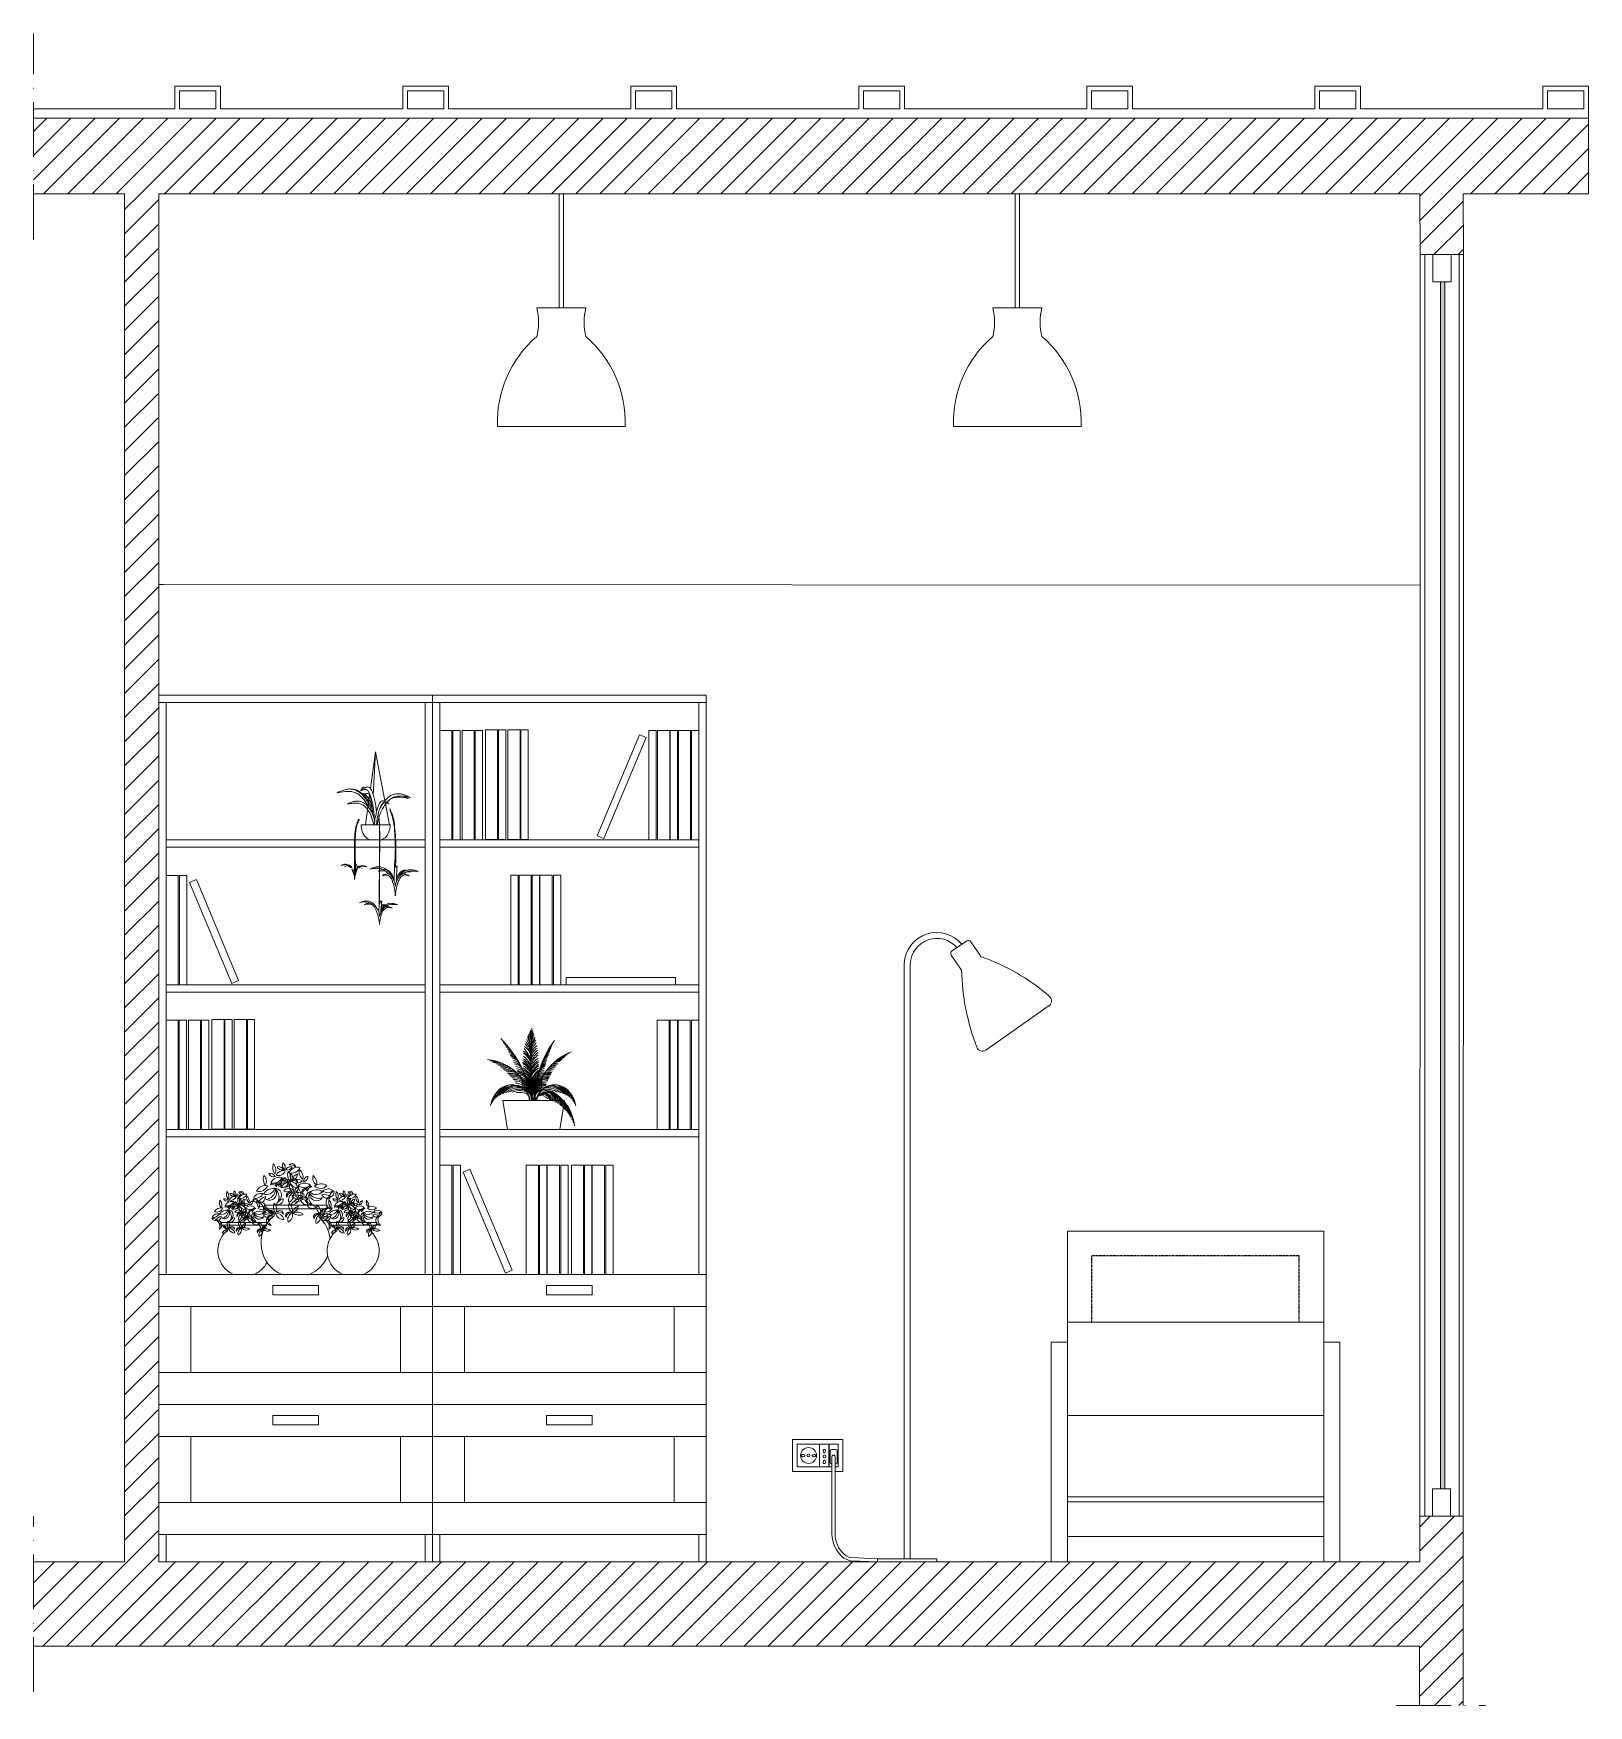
# Model space of a CAD drawing. Header units: inches. Extents: x 446 to 5946, y 570 to 2728.
# Drawn here: x 4520 to 4861, y 2316 to 2682.6 of the extents above; entities that cross this region are included whole.
import ezdxf

# ---------------------------------------------------------------- set-up
doc = ezdxf.new("R2010")
doc.units = ezdxf.units.IN
doc.header["$MEASUREMENT"] = 0
doc.linetypes.add('ACAD_ISO10W100', pattern=[18, 12, -3, 0, -3])
doc.linetypes.add('PUNTOS', pattern=[6.35, 0, -6.35])
for name, color, linetype, lineweight in [('ACCESSORI', 2, 'Continuous', 13), ('ARREDI', 8, 'Continuous', 18), ('CAMPITURE', 6, 'Continuous', 13), ('INFISSI', 4, 'Continuous', 13), ('STRUTTURA', 7, 'Continuous', 20)]:
    doc.layers.add(name, color=color, linetype=linetype, lineweight=lineweight)
pattern_1 = [(45, (-1225.628, 1614.1896), (-2.6516504, 2.6516504), [])]

# ---------------------------------------------------------------- blocks, each defined once
blk = doc.blocks.new('pol')
at = {"layer": 'ARREDI', "ltscale": 0.005}
for p, q in [((4724.98, 1603.45), (4765.93, 1603.45)), ((4724.98, 1550.63), (4724.98, 1603.45)), ((4765.93, 1550.63), (4765.93, 1603.45)), ((4724.98, 1588.93), (4765.93, 1588.93)), ((4722.38, 1585.73), (4724.98, 1585.73)), ((4722.38, 1550.63), (4722.38, 1585.73)), ((4765.93, 1585.73), (4768.53, 1585.73)), ((4768.53, 1550.63), (4768.53, 1585.73)), ((4724.98, 1574.03), (4765.93, 1574.03)), ((4724.98, 1561.03), (4765.93, 1561.03)), ((4724.98, 1560.22), (4765.93, 1560.22)), ((4724.98, 1554.69), (4765.93, 1554.69)), ((4722.38, 1550.63), (4724.98, 1550.63)), ((4765.93, 1550.63), (4768.53, 1550.63))]:
    blk.add_line(p, q, dxfattribs=at)
at = {"layer": 'ARREDI', "linetype": 'PUNTOS', "lineweight": 25, "ltscale": 0.003}
for p, q in [((4728.88, 1599.55), (4762.03, 1599.55)), ((4728.88, 1588.93), (4728.88, 1599.55)), ((4762.03, 1588.93), (4762.03, 1599.55))]:
    blk.add_line(p, q, dxfattribs=at)
blk = doc.blocks.new('armadio')
at = {"layer": 'ARREDI'}
for p, q in [((4984.55, 1033.65), (5044.55, 1033.65)), ((4984.55, 843.65), (4984.55, 1033.65)), ((4984.55, 1032.05), (5044.55, 1032.05)), ((4986.15, 906.65), (4986.15, 1032.05)), ((4986.15, 1032.05), (4986.15, 921.61)), ((4986.15, 1032.05), (4986.15, 1001.9)), ((5044.55, 1032.05), (5042.95, 1032.05)), ((5042.95, 1032.05), (5042.95, 906.65)), ((5044.55, 1033.65), (5044.55, 843.65)), ((4986.15, 1001.9), (5042.95, 1001.9)), ((4986.15, 1001.9), (4986.15, 1000.3)), ((4986.15, 1000.3), (5042.95, 1000.3)), ((4986.15, 970.15), (5042.95, 970.15)), ((4986.15, 968.55), (5042.95, 968.55)), ((4986.15, 938.4), (5042.95, 938.4)), ((4986.15, 936.8), (5042.95, 936.8)), ((4984.55, 878.15), (4984.55, 906.65)), ((4984.55, 906.65), (5044.55, 906.65)), ((4984.55, 906.65), (4984.55, 899.65)), ((5044.55, 906.65), (5044.55, 878.15)), ((5009.55, 904.21), (5009.55, 902.21)), ((5019.55, 904.21), (5009.55, 904.21)), ((5009.55, 902.21), (5019.55, 902.21)), ((5019.55, 902.21), (5019.55, 904.21)), ((4984.55, 899.65), (5044.55, 899.65)), ((4984.55, 899.65), (4991.55, 899.65)), ((4991.55, 899.65), (4991.55, 885.15)), ((5044.55, 899.65), (5037.55, 899.65)), ((5037.55, 899.65), (5037.55, 885.15)), ((5044.55, 885.15), (4984.55, 885.15)), ((5044.55, 878.15), (5044.55, 885.15)), ((4984.55, 849.65), (4984.55, 878.15)), ((4984.55, 878.15), (5042.95, 878.15)), ((4984.55, 878.15), (4984.55, 871.15)), ((5044.55, 878.15), (4984.55, 878.15)), ((5044.55, 878.15), (5044.55, 849.65)), ((5009.55, 875.71), (5009.55, 873.71)), ((5019.55, 875.71), (5009.55, 875.71)), ((5009.55, 873.71), (5019.55, 873.71)), ((5019.55, 873.71), (5019.55, 875.71)), ((4984.55, 871.15), (5044.55, 871.15)), ((4984.55, 871.15), (4991.55, 871.15)), ((4991.55, 871.15), (4991.55, 856.65)), ((5044.55, 871.15), (5037.55, 871.15)), ((5037.55, 871.15), (5037.55, 856.65)), ((5044.55, 856.65), (4984.55, 856.65)), ((5044.55, 849.65), (5044.55, 856.65)), ((5044.55, 849.65), (4984.55, 849.65)), ((4986.15, 849.65), (4986.15, 843.65)), ((5042.95, 843.65), (5042.95, 849.65)), ((5044.55, 843.65), (5044.55, 849.65)), ((5044.55, 843.65), (5044.55, 848.65)), ((4984.55, 843.65), (4986.15, 843.65)), ((4984.55, 843.65), (5044.55, 843.65)), ((5042.95, 843.65), (5044.55, 843.65))]:
    blk.add_line(p, q, dxfattribs=at)

msp = doc.modelspace()

# ---------------------------------------------------------------- hatches: boundary and pattern name
at = {"layer": 'CAMPITURE'}
h = msp.add_hatch(dxfattribs=at)
h.set_pattern_fill('ANSI31', color=256, scale=30)
h.set_pattern_definition(pattern_1)
h.paths.add_polyline_path([(4861, 2664.03), (4520, 2664.03), (4520, 2647.43), (4861, 2647.43)])
h = msp.add_hatch(dxfattribs=at)
h.set_pattern_fill('ANSI31', color=256, scale=30)
h.set_pattern_definition(pattern_1)
h.paths.add_polyline_path([(4547.5, 2647.43), (4540, 2647.43), (4540, 2347.52), (4547.5, 2347.52)])
h = msp.add_hatch(dxfattribs=at)
h.set_pattern_fill('ANSI31', color=256, scale=30)
h.set_pattern_definition(pattern_1)
h.paths.add_polyline_path([(4833.51, 2647.43), (4824, 2647.43), (4824.1, 2634.09), (4833.6, 2634.09), (4833.6, 2634.1)])
h = msp.add_hatch(dxfattribs=at)
h.set_pattern_fill('ANSI31', color=256, scale=30)
h.set_pattern_definition(pattern_1)
h.paths.add_polyline_path([(4833.4, 2357.52), (4824.01, 2357.52), (4824.01, 2316.02), (4833.4, 2316.02)])
h = msp.add_hatch(dxfattribs=at)
h.set_pattern_fill('ANSI31', color=256, scale=30)
h.set_pattern_definition(pattern_1)
h.paths.add_polyline_path([(4823.9, 2347.52), (4548.57, 2347.52), (4520, 2347.52), (4520, 2329.02), (4823.9, 2329.02)])
at = {"layer": 'INFISSI'}
h = msp.add_hatch(color=4, dxfattribs=at)
h.dxf.hatch_style = 1
h.paths.add_polyline_path([(4829.51, 2628.09), (4828.51, 2628.09), (4828.51, 2363.52), (4829.51, 2363.52)])

# ---------------------------------------------------------------- linework, layer by layer
at = {"layer": 'ACCESSORI'}
for p, q in [((4593.88, 2517.06), (4595.04, 2525.07)), ((4594.52, 2515.57), (4595.04, 2525.07)), ((4597.05, 2514.36), (4595.04, 2525.07)), ((4592.73, 2515.85), (4592.33, 2515.97)), ((4593.08, 2515.97), (4592.73, 2515.85)), ((4592.79, 2509.11), (4593.71, 2515.68)), ((4598.09, 2509.11), (4597.22, 2513.66)), ((4598.2, 2509.11), (4591.87, 2509.11)), ((4595.9, 2507.96), (4595.9, 2491.72)), ((4594.11, 2505.77), (4595.9, 2505.77)), ((4588.47, 2499.96), (4588.18, 2499.9)), ((4588.87, 2500.19), (4588.64, 2500.13)), ((4589.16, 2499.96), (4588.93, 2500.01)), ((4595.96, 2503.41), (4595.9, 2502.66)), ((4599.18, 2500.13), (4599.47, 2499.78)), ((4599.47, 2499.78), (4599.74, 2500.11)), ((4592.1, 2499.49), (4591.93, 2499.61)), ((4595.84, 2496.61), (4595.9, 2497.77)), ((4595.84, 2491.6), (4595.84, 2496.61)), ((4601.43, 2498.11), (4602.41, 2497.94)), ((4601.92, 2498.8), (4602.7, 2498.69)), ((4602.7, 2498.69), (4602.41, 2498.86)), ((4596.02, 2492.41), (4596.25, 2492.12)), ((4596.25, 2492.12), (4596.42, 2492.35)), ((4596.71, 2491.09), (4596.3, 2490.22)), ((4596.3, 2490.91), (4596.5, 2490.65)), ((4596.88, 2491.37), (4596.71, 2491.6)), ((4724.66, 2483.63), (4721.44, 2481.44)), ((4727.79, 2480.14), (4725.57, 2483.45)), ((4710.96, 2478.67), (4710.96, 2348.17)), ((4712.26, 2348.17), (4712.26, 2478.64)), ((4721.27, 2480.54), (4723.52, 2477.23)), ((4742.71, 2469.45), (4728.84, 2459.71)), ((4570.59, 2425.69), (4584.42, 2425.69)), ((4570.59, 2425.69), (4570.59, 2424.94)), ((4570.59, 2424.94), (4584.42, 2424.94)), ((4584.42, 2425.69), (4584.42, 2424.94)), ((4560.94, 2421.9), (4571.31, 2421.9)), ((4560.94, 2421.9), (4560.94, 2421.34)), ((4560.94, 2421.34), (4570.94, 2421.34)), ((4584.92, 2421.9), (4595.29, 2421.9)), ((4584.92, 2421.9), (4584.92, 2421.34)), ((4584.92, 2421.34), (4595.29, 2421.34)), ((4595.29, 2421.9), (4595.29, 2421.34)), ((4563.83, 2410.52), (4568.42, 2410.52)), ((4574.45, 2410.52), (4580.56, 2410.52)), ((4587.81, 2410.52), (4592.4, 2410.52)), ((4695.1, 2370.61), (4695.1, 2353.67)), ((4695.77, 2370.61), (4695.77, 2353.76))]:
    msp.add_line(p, q, dxfattribs=at)
for points in [[(4635.75, 2622.43), (4635.25, 2622.43), (4635.25, 2647.43)], [(4635.75, 2622.43), (4636.25, 2622.43), (4636.25, 2647.41)], [(4735.75, 2622.43), (4735.25, 2622.43), (4735.25, 2647.43)], [(4735.75, 2622.43), (4736.25, 2622.43), (4736.25, 2647.41)], [(4630.37, 2622.43), (4635.75, 2622.43)], [(4641.14, 2622.43), (4635.75, 2622.43)], [(4730.37, 2622.43), (4735.75, 2622.43)], [(4741.14, 2622.43), (4735.75, 2622.43)], [(4621.75, 2596.43), (4649.75, 2596.43)], [(4721.75, 2596.43), (4749.75, 2596.43)], [(4609.1, 2505.77), (4609.1, 2529.77), (4611.76, 2529.77), (4611.76, 2505.77), (4609.1, 2505.77)], [(4611.97, 2505.77), (4611.97, 2529.77), (4613.57, 2529.77), (4613.57, 2505.77), (4611.97, 2505.77)], [(4614.01, 2505.77), (4614.01, 2529.77), (4616.67, 2529.77), (4616.67, 2505.77), (4614.01, 2505.77)], [(4616.88, 2505.77), (4616.88, 2529.77), (4618.48, 2529.77), (4618.48, 2505.77), (4616.88, 2505.77)], [(4619.13, 2505.9), (4619.13, 2529.9), (4621.79, 2529.9), (4621.79, 2505.9), (4619.13, 2505.9)], [(4622, 2505.9), (4622, 2529.9), (4623.6, 2529.9), (4623.6, 2505.9), (4622, 2505.9)], [(4624.04, 2505.9), (4624.04, 2529.9), (4626.7, 2529.9), (4626.7, 2505.9), (4624.04, 2505.9)], [(4626.91, 2505.9), (4626.91, 2529.9), (4628.51, 2529.9), (4628.51, 2505.9), (4626.91, 2505.9)], [(4656.57, 2505.77), (4656.57, 2529.77), (4654.97, 2529.77), (4654.97, 2505.77), (4656.57, 2505.77)], [(4659.52, 2505.77), (4659.52, 2529.77), (4656.86, 2529.77), (4656.86, 2505.77), (4659.52, 2505.77)], [(4661.24, 2505.77), (4661.24, 2529.77), (4659.64, 2529.77), (4659.64, 2505.77), (4661.24, 2505.77)], [(4664.1, 2505.77), (4664.1, 2529.77), (4661.44, 2529.77), (4661.44, 2505.77), (4664.1, 2505.77)], [(4665.9, 2505.77), (4665.9, 2529.77), (4664.3, 2529.77), (4664.3, 2505.77), (4665.9, 2505.77)], [(4645.11, 2506.09), (4654.37, 2528.23), (4652.89, 2528.84), (4643.63, 2506.7), (4645.11, 2506.09)], [(4549.1, 2474.02), (4549.1, 2498.02), (4551.76, 2498.02), (4551.76, 2474.02), (4549.1, 2474.02)], [(4552.06, 2474.02), (4552.06, 2498.02), (4553.66, 2498.02), (4553.66, 2474.02), (4552.06, 2474.02)], [(4563.52, 2474.34), (4554.26, 2496.48), (4555.73, 2497.09), (4564.99, 2474.95), (4563.52, 2474.34)], [(4624.69, 2474.05), (4624.69, 2498.05), (4626.29, 2498.05), (4626.29, 2474.05), (4624.69, 2474.05)], [(4626.49, 2474.05), (4626.49, 2498.05), (4629.15, 2498.05), (4629.15, 2474.05), (4626.49, 2474.05)], [(4629.35, 2474.05), (4629.35, 2498.05), (4630.95, 2498.05), (4630.95, 2474.05), (4629.35, 2474.05)], [(4631.07, 2474.05), (4631.07, 2498.05), (4633.73, 2498.05), (4633.73, 2474.05), (4631.07, 2474.05)], [(4634.02, 2474.05), (4634.02, 2498.05), (4635.62, 2498.05), (4635.62, 2474.05), (4634.02, 2474.05)], [(4660.81, 2474.05), (4636.81, 2474.02), (4636.81, 2475.62), (4660.81, 2475.65), (4660.81, 2474.05)], [(4549.1, 2442.27), (4549.1, 2466.27), (4551.76, 2466.27), (4551.76, 2442.27), (4549.1, 2442.27)], [(4551.97, 2442.27), (4551.97, 2466.27), (4553.57, 2466.27), (4553.57, 2442.27), (4551.97, 2442.27)], [(4554.01, 2442.27), (4554.01, 2466.27), (4556.67, 2466.27), (4556.67, 2442.27), (4554.01, 2442.27)], [(4556.88, 2442.27), (4556.88, 2466.27), (4558.48, 2466.27), (4558.48, 2442.27), (4556.88, 2442.27)], [(4559.13, 2442.4), (4559.13, 2466.4), (4561.79, 2466.4), (4561.79, 2442.4), (4559.13, 2442.4)], [(4562, 2442.4), (4562, 2466.4), (4563.6, 2466.4), (4563.6, 2442.4), (4562, 2442.4)], [(4564.04, 2442.4), (4564.04, 2466.4), (4566.7, 2466.4), (4566.7, 2442.4), (4564.04, 2442.4)], [(4566.91, 2442.4), (4566.91, 2466.4), (4568.51, 2466.4), (4568.51, 2442.4), (4566.91, 2442.4)], [(4656.77, 2442.27), (4656.77, 2466.27), (4659.43, 2466.27), (4659.43, 2442.27), (4656.77, 2442.27)], [(4659.64, 2442.27), (4659.64, 2466.27), (4661.24, 2466.27), (4661.24, 2442.27), (4659.64, 2442.27)], [(4661.35, 2442.27), (4661.35, 2466.27), (4664.01, 2466.27), (4664.01, 2442.27), (4661.35, 2442.27)], [(4664.3, 2442.27), (4664.3, 2466.27), (4665.9, 2466.27), (4665.9, 2442.27), (4664.3, 2442.27)], [(4609.1, 2410.52), (4609.1, 2434.52), (4611.76, 2434.52), (4611.76, 2410.52), (4609.1, 2410.52)], [(4612.06, 2410.52), (4612.06, 2434.52), (4613.66, 2434.52), (4613.66, 2410.52), (4612.06, 2410.52)], [(4628.08, 2410.52), (4628.08, 2434.52), (4630.74, 2434.52), (4630.74, 2410.52), (4628.08, 2410.52)], [(4630.95, 2410.52), (4630.95, 2434.52), (4632.55, 2434.52), (4632.55, 2410.52), (4630.95, 2410.52)], [(4632.66, 2410.52), (4632.66, 2434.52), (4635.32, 2434.52), (4635.32, 2410.52), (4632.66, 2410.52)], [(4635.62, 2410.52), (4635.62, 2434.52), (4637.22, 2434.52), (4637.22, 2410.52), (4635.62, 2410.52)], [(4637.96, 2410.52), (4637.96, 2434.52), (4640.62, 2434.52), (4640.62, 2410.52), (4637.96, 2410.52)], [(4640.83, 2410.52), (4640.83, 2434.52), (4642.43, 2434.52), (4642.43, 2410.52), (4640.83, 2410.52)], [(4642.54, 2410.52), (4642.54, 2434.52), (4645.2, 2434.52), (4645.2, 2410.52), (4642.54, 2410.52)], [(4645.5, 2410.52), (4645.5, 2434.52), (4647.1, 2434.52), (4647.1, 2410.52), (4645.5, 2410.52)], [(4623.52, 2410.84), (4614.26, 2432.98), (4615.73, 2433.59), (4624.99, 2411.45), (4623.52, 2410.84)], [(4695.1, 2367.32), (4686.46, 2367.32), (4686.46, 2374.32), (4697.46, 2374.32), (4697.46, 2367.32)], [(4692.35, 2373.32), (4692.35, 2368.32), (4687.46, 2368.32), (4687.46, 2373.32), (4692.35, 2373.32)], [(4694.4, 2373.32), (4692.4, 2373.32), (4692.4, 2368.32), (4694.4, 2368.32), (4694.4, 2373.32)], [(4696.46, 2373.32), (4694.46, 2373.32), (4694.46, 2368.32), (4695.1, 2368.32)], [(4694.68, 2371.87), (4694.68, 2369.35)], [(4695.94, 2372.19), (4694.99, 2372.19)], [(4695.77, 2368.32), (4696.46, 2368.32), (4696.46, 2373.32)], [(4696.25, 2369.35), (4696.25, 2371.87)], [(4694.99, 2369.04), (4695.1, 2369.04)], [(4695.77, 2369.04), (4695.94, 2369.04)], [(4697.46, 2367.32), (4695.77, 2367.32)], [(4699.23, 2347.78), (4705.11, 2347.52)], [(4699.32, 2348.45), (4705.11, 2348.17)]]:
    msp.add_lwpolyline(points, dxfattribs=at)
for points in [[(4710.96, 2478.67, -0.687963), (4723.59, 2482.9, -0.674458)], [(4712.26, 2478.64, -0.678808), (4722.51, 2482.17, -0.678808)], [(4695.1, 2353.67, 0.203985), (4697.29, 2348.7, 0.157644), (4699.23, 2347.78)], [(4695.77, 2353.76, 0.207267), (4697.75, 2349.19, 0.157644), (4699.32, 2348.45, -0.019106)]]:
    msp.add_lwpolyline(points, format="xyb", dxfattribs=at)
for points in [[(4636.42, 2448.68), (4622.93, 2448.68), (4623.94, 2442.27), (4635.4, 2442.27)], [(4718.11, 2348.17), (4718.11, 2347.52), (4705.11, 2347.52), (4705.11, 2348.17)]]:
    msp.add_lwpolyline(points, close=True, dxfattribs=at)
for centre, radius in [((4689.97, 2370.84), 1.75), ((4689.97, 2370.84), 0.28), ((4693.47, 2370.61), 0.28)]:
    msp.add_circle(centre, radius, dxfattribs=at)
for centre, radius, start, end in [((4618.21, 2619.28), 12.56, 345.4453, 14.5547), ((4653.29, 2619.28), 12.56, 165.4453, 194.5547), ((4718.21, 2619.28), 12.56, 345.4453, 14.5547), ((4753.29, 2619.28), 12.56, 165.4453, 194.5547), ((4646.36, 2597.39), 24.63, 130.5068, 182.2392), ((4625.14, 2597.39), 24.63, 357.7608, 49.4932), ((4746.36, 2597.39), 24.63, 130.5068, 182.2392), ((4725.14, 2597.39), 24.63, 357.7608, 49.4932), ((4725.03, 2483.09), 0.65, 33.8637, 124.2239), ((4721.81, 2480.9), 0.65, 124.2239, 214.2239), ((4713.33, 2437.66), 44.88, 49.0439, 71.1987), ((4774.1, 2478.49), 50.6, 181.4278, 201.0028), ((4741.96, 2470.51), 1.3, 305.0697, 53.0556), ((4738.55, 2487.81), 112.42, 192.4368, 193.3001), ((4554.5, 2448.29), 76, 10.747, 11.8108), ((4611.25, 2460.97), 18.05, 6.5707, 10.0188), ((4750.85, 2458.1), 121.76, 176.9784, 184.4402), ((4636.79, 2460.34), 7.77, 156.7503, 170.0256), ((4641.91, 2459.45), 13.08, 160.9084, 166.9992), ((4666.39, 2455.14), 37.99, 166.5044, 168.4019), ((4603.62, 2443.71), 26.44, 10.8355, 44.4388), ((4595.46, 2412.81), 55.86, 59.8345, 60.4594), ((4617.05, 2445.91), 16.27, 65.065, 67.4721), ((4621.55, 2455.26), 5.67, 61.5506, 70.0467), ((4622.9, 2457.18), 3.19, 60.1234, 76.1316), ((4618.84, 2448.17), 12.79, 61.9222, 66.9342), ((4621.98, 2454.97), 7.59, 19.9492, 42.2518), ((4625.4, 2457.53), 3.78, 12.0224, 52.5156), ((4623.38, 2457.09), 5.96, 16.7491, 41.7814), ((4619.29, 2455.96), 10.35, 18.6663, 32.9104), ((4611.03, 2454.24), 18.86, 16.6653, 24.737), ((4568.12, 2441.72), 63.74, 16.9179, 19.144), ((4691.33, 2480.29), 65.21, 195.436, 197.4498), ((4622.81, 2460.41), 6.41, 9.1782, 25.7351), ((4632.14, 2457.6), 3.07, 123.2219, 174.9724), ((4633.8, 2457.97), 4.86, 137.1537, 165.9378), ((4632.3, 2457.96), 3.3, 125.6491, 166.3131), ((4633.15, 2456.45), 4.18, 128.7029, 165.9262), ((4637.56, 2457.28), 9.02, 146.8374, 159.5675), ((4632.81, 2459.24), 3.7, 136.5422, 177.2425), ((4635.28, 2458.85), 6.46, 145.6999, 162.2657), ((4637.6, 2459.15), 8.74, 153.6001, 165.7598), ((4654.7, 2447.4), 25.06, 144.794, 177.0744), ((4635.53, 2456.03), 4.36, 120.1915, 131.3751), ((1416.83, 6601.54), 5243.87, 307.82759, 307.83643), ((4637.21, 2455.93), 5.8, 128.3442, 136.8355), ((4638.46, 2454.92), 7.55, 128.5153, 133.2613), ((4728.09, 2460.77), 1.3, 198.6096, 305.0697), ((4618.35, 2446.58), 11.15, 10.847, 83.868), ((4619.75, 2444.09), 13.4, 85.3897, 89.2221), ((4620.71, 2450.99), 6.34, 83.5642, 93.8324), ((4621.35, 2453.86), 3.32, 79.0404, 101.4546), ((4620.12, 2439.6), 17.41, 81.2268, 87.4203), ((4621.29, 2447.05), 9.67, 76.9688, 89.5791), ((4622.32, 2449.67), 6.72, 75.0383, 93.4534), ((4622.87, 2449.61), 6.47, 75.3401, 94.5624), ((4622.79, 2455.23), 4.49, 58.2589, 73.4705), ((4622.13, 2453.96), 5.69, 53.4747, 68.4111), ((4616.93, 2443.48), 17.09, 58.6829, 63.9473), ((4618.37, 2446.1), 13.89, 56.2181, 63.3367), ((4624.25, 2454.92), 3.12, 47.714, 78.5883), ((4624.22, 2453.63), 3.97, 53.3502, 77.3054), ((4624.28, 2453), 4.19, 51.6732, 76.0509), ((4625.17, 2453.91), 2.77, 46.5931, 83.7799), ((4624.07, 2449.21), 7.1, 63.4186, 76.7769), ((4624.63, 2453.3), 4.96, 25.0997, 56.9888), ((4625.01, 2453.1), 4.58, 25.8895, 59.4704), ((4625.76, 2454.62), 3.56, 19.4357, 63.581), ((4625.68, 2453.49), 3.67, 19.533, 63.0867), ((4625.77, 2453.14), 3.53, 16.9254, 63.2237), ((4624.5, 2454.24), 5.06, 24.572, 55.4014), ((4623.54, 2454.37), 6.14, 24.7491, 50.4904), ((4624.32, 2455.49), 5.12, 21.3184, 51.6653), ((4633.92, 2455.35), 5.08, 130.6893, 161.5285), ((4633.04, 2455.32), 4.09, 125.5648, 164.5202), ((4632.35, 2454.95), 3.4, 118.6164, 162.7545), ((4632.6, 2454.29), 3.66, 120.3944, 162.3058), ((4632.25, 2454.21), 3.19, 117.7753, 168.3646), ((4634.49, 2452.12), 5.85, 129.3889, 156.0956), ((4633.7, 2452.33), 4.9, 126.5601, 158.0189), ((4642.65, 2447.46), 12.78, 111.3448, 174.5246), ((4635.86, 2450.04), 7.21, 120.4228, 133.3384), ((4635.03, 2451.65), 5.68, 118.599, 134.3092), ((4633.28, 2454.14), 2.87, 108.5468, 136.2559), ((4633.18, 2454.53), 2.69, 105.9266, 132.6964), ((4633.4, 2454.78), 2.83, 107.7333, 132.3459), ((4633.06, 2455.59), 2.13, 102.3361, 132.2396), ((4633.27, 2455.79), 2.3, 103.9448, 129.8502), ((4633.31, 2456.1), 2.24, 103.3627, 128.1755), ((4633.19, 2457.19), 1.45, 101.2029, 144.0738), ((4633.13, 2457.41), 1.37, 97.1744, 133.4453), ((4633.83, 2456.59), 2.57, 107.4527, 125.8629), ((4633.41, 2457.97), 1.35, 101.1772, 135.6864), ((4633.87, 2457.52), 2.09, 107.8301, 128.1362), ((4633.93, 2453.16), 2.92, 79.7387, 106.2558), ((4634.1, 2452.66), 3.65, 81.6109, 101.527), ((4634.33, 2452.2), 4.41, 82.8706, 98.3803), ((4634.75, 2452.33), 4.52, 85.6433, 100.8817), ((4635.46, 2451.86), 5.34, 90.3905, 103.4575), ((4635.55, 2453.98), 3.46, 88.3675, 108.3946), ((4636.71, 2445.14), 12.5, 94.0538, 99.0623), ((4635.87, 2453.9), 3.89, 88.1582, 103.1407), ((4636.32, 2454.78), 3.28, 90.4818, 108.9351), ((4636.81, 2452.09), 6.18, 92.6307, 100.5966), ((4636.63, 2456.03), 2.41, 87.3144, 105.6626), ((4637.41, 2453.96), 4.73, 94.7132, 103.4065), ((4641.78, 2441.59), 17.92, 103.8552, 106.3333), ((4623.09, 2449.1), 6.73, 74.1432, 93.5717), ((4622.33, 2442.88), 12.7, 75.9064, 87.0079), ((4622.71, 2443.98), 11.35, 74.4226, 87.1076), ((4624.27, 2450.41), 4.59, 67.075, 97.5158), ((4624.43, 2448.45), 6.21, 72.1555, 94.0755), ((4624.33, 2448.17), 6.35, 69.3369, 91.9499), ((4625.01, 2449.91), 4.31, 65.1072, 97.833), ((4625.1, 2449.84), 4.13, 60.361, 96.5529), ((4625.26, 2449.33), 4.31, 60.0485, 94.8965), ((4625.54, 2449.41), 3.86, 55.0938, 95.3136), ((4625.51, 2449.04), 3.9, 48.176, 91.5721), ((4625.44, 2448.55), 3.94, 35.3226, 85.9304), ((4625.81, 2452.13), 3.44, 61.3686, 87.9429), ((4626.17, 2452.67), 2.53, 53.9075, 92.0889), ((4625.65, 2451.13), 3.9, 56.2544, 82.4697), ((4626.25, 2452.47), 2.29, 39.9869, 89.8789), ((4626.21, 2452), 2.55, 42.3179, 87.2886), ((4626.53, 2452.19), 2.06, 33.6194, 92.5516), ((4625.86, 2450.58), 3.4, 40.307, 78.1066), ((4625.39, 2449.02), 4.68, 47.2167, 73.7477), ((4620.21, 2447.34), 9.26, 8.234, 44.4511), ((4626.59, 2450.16), 2.93, 45.5457, 84.9321), ((4626.96, 2450.4), 2.34, 39.5241, 90.0252), ((4627.07, 2450.13), 2.35, 41.708, 90.6362), ((4627.14, 2450.09), 2.22, 37.1336, 91.1005), ((4625.53, 2452.47), 3.81, 17.1232, 60.488), ((4625.24, 2451.87), 4.16, 18.4009, 57.8277), ((4625.12, 2451.29), 4.32, 18.7998, 55.9954), ((4625.18, 2450.72), 4.38, 22.6461, 55.9135), ((4625.65, 2450.27), 4.08, 28.9379, 58.8457), ((4626.58, 2450.8), 2.91, 23.531, 63.7948), ((4626.6, 2450.55), 2.85, 20.8231, 61.3972), ((4626.43, 2449.99), 3.12, 23.9756, 57.4663), ((4632.59, 2452.62), 3.64, 120.0033, 160.3506), ((4639.6, 2446.48), 12.51, 135.0029, 146.4007), ((4633.52, 2450.9), 4.86, 124.9965, 152.8273), ((4635.83, 2448.27), 8, 129.9335, 145.8495), ((4632.8, 2450.33), 4.21, 120.8132, 148.4063), ((4633.69, 2449.35), 5.34, 125.0553, 146.6169), ((4633.82, 2448.89), 5.5, 126.1666, 146.2142), ((4633.21, 2449.07), 4.74, 124.6392, 146.5363), ((4632.76, 2449.66), 3.85, 126.5891, 154.7583), ((4632.55, 2449.66), 3.53, 126.8143, 157.3755), ((4640.26, 2448.1), 10.44, 143.6622, 176.8585), ((4631.47, 2450.13), 2.23, 89.0854, 130.1935), ((4631.4, 2450.68), 1.94, 85.8224, 132.5003), ((4631.87, 2450.53), 2.5, 96.5046, 134.1607), ((4631.59, 2451.39), 1.84, 89.1566, 140.3582), ((4631.71, 2451.46), 2.01, 91.5358, 136.9912), ((4631.99, 2451.45), 2.32, 97.1516, 137.3382), ((4632.49, 2451.13), 3.06, 103.9017, 134.4173), ((4631.96, 2452.13), 2.21, 94.3233, 133.0113), ((4631.89, 2452.8), 1.83, 91.3148, 138.005), ((4632.32, 2452.37), 2.62, 98.8097, 130.0758), ((4631.99, 2449.27), 3.04, 80.5688, 114.8153), ((4633.07, 2451.45), 4.02, 105.5881, 125.6457), ((4632.72, 2448.88), 3.87, 90.9273, 119.8365), ((4633.92, 2451.4), 4.75, 112.6137, 130.8335), ((4632.83, 2449.27), 3.77, 90.8527, 120.5044), ((4632.62, 2450.39), 2.95, 84.6614, 121.0875), ((4632.73, 2449.89), 3.64, 86.0059, 114.0208), ((4632.67, 2449.99), 3.76, 83.8795, 109.6919), ((4632.78, 2449.34), 4.64, 84.9077, 105.0419), ((4632.83, 2451.15), 3.12, 80.9762, 111.1513), ((4633.07, 2449.4), 5.04, 85.9631, 104.0282), ((4633.16, 2449.32), 5.34, 85.8331, 102.41), ((4633.06, 2450.24), 4.61, 82.7416, 101.2339), ((4633.2, 2452.12), 3.05, 78.2887, 105.7263), ((4633.58, 2453.47), 2.08, 76.2726, 119.7048), ((4633.77, 2453.05), 2.74, 80.0244, 110.3132), ((4625.85, 2446.79), 5.64, 126.3384, 172.5203), ((4622.46, 2448.36), 1.9, 165.3596, 185.3763), ((4621.88, 2448.76), 1.2, 161.5683, 195.6886), ((4622.17, 2448.96), 1.4, 162.1828, 195.2628), ((4623.62, 2448.85), 2.71, 160.1705, 183.0368), ((4623.98, 2448.97), 2.92, 157.0574, 181.644), ((4625.28, 2448.94), 4.02, 158.4568, 177.7644), ((4627.51, 2448.34), 6.11, 155.6715, 170.8437), ((4631.53, 2446.83), 10.2, 154.7672, 164.9096), ((4627.26, 2447.91), 5.71, 139.9143, 163.039), ((4627.23, 2447.82), 5.55, 133.8526, 159.9025), ((4627.05, 2447.24), 5.57, 120.0612, 152.9263), ((4626.09, 2447.77), 4.31, 97.2899, 149.9269), ((4624.86, 2448.13), 3.97, 7.6339, 126.3384), ((4626.2, 2447.69), 4.25, 92.6994, 145.6707), ((4626.06, 2447.68), 3.99, 81.4676, 141.5036), ((4626.51, 2446.73), 4.71, 82.6517, 129.4784), ((4626.69, 2445.74), 5.38, 80.598, 118.5059), ((4626.58, 2447.17), 3.67, 66.9757, 115.9761), ((4624.95, 2448.06), 4.03, 8.6151, 81.515), ((4626.74, 2447.15), 3.28, 60.1615, 105.7175), ((4625.57, 2447.92), 4.1, 37.8995, 83.7022), ((4625.4, 2446.93), 4.73, 41.6797, 79.6055), ((4627.34, 2450.11), 1.97, 34.4772, 95.0499), ((4627.16, 2449.41), 2.42, 38.5831, 88.1299), ((4627.24, 2449.1), 2.45, 39.3511, 88.0169), ((4626.83, 2447.92), 3.4, 45.4765, 80.2709), ((4627.32, 2450.29), 2.09, 19.4998, 62.9988), ((4627.14, 2449.95), 2.29, 18.0597, 56.9541), ((4627.47, 2449.72), 1.97, 19.1708, 54.3967), ((4626, 2448.54), 3.67, 23.9577, 39.5604), ((4635.28, 2447.42), 6.8, 136.0967, 151.2118), ((4636.89, 2445.8), 8.9, 137.7658, 148.2086), ((4632.15, 2449.03), 3.07, 128.8563, 156.2026), ((4631.48, 2449.38), 2.23, 126.138, 162.658), ((4631.72, 2449.12), 2.42, 132.1473, 166.0508), ((4631.61, 2448.59), 2.26, 95.7462, 144.4936), ((4631.55, 2448.66), 2.36, 93.8103, 137.7998), ((4631.72, 2448.72), 2.56, 96.9065, 137.5603), ((4631.81, 2448.75), 2.76, 98.1088, 135.212), ((4632.25, 2448.22), 3.63, 102.72, 130.366), ((4631.73, 2449.36), 2.62, 95.8114, 133.2372), ((4631.38, 2450.02), 2.03, 87.1983, 133.573), ((4632.82, 2447.67), 2.97, 68.5755, 160.5661), ((4632.64, 2448.46), 2.95, 98.0803, 148.2729), ((4632.89, 2447.69), 2.93, 54.3686, 160.7385), ((4634.21, 2448.06), 4.03, 98.485, 171.3849), ((4632.48, 2448.83), 2.86, 93.5095, 140.5683), ((4634.3, 2448.13), 3.97, 53.6616, 172.3661), ((4632.37, 2448.86), 3.06, 89.8927, 129.1068), ((4632, 2449.51), 2.61, 80.4947, 122.3831), ((4631.29, 2447.84), 1.9, 37.5216, 107.4302), ((4632.42, 2447.15), 3.28, 74.2825, 119.8385), ((4631.68, 2448.35), 1.66, 16.8501, 119.5408), ((4632.58, 2447.17), 3.67, 64.0239, 113.0243), ((4631.75, 2448.43), 1.76, 10.7772, 106.712), ((4631.92, 2448.44), 1.86, 6.2874, 104.933), ((4632.48, 2445.74), 5.38, 61.4941, 99.402), ((4632.65, 2446.73), 4.71, 50.5216, 97.3483), ((4632.32, 2448.99), 1.6, 345.7054, 86.3258), ((4633.1, 2447.68), 3.99, 38.4964, 98.5324), ((4632.54, 2448.97), 1.65, 342.7328, 84.9496), ((4632.5, 2448.76), 1.95, 347.2547, 71.2665), ((4632.96, 2447.69), 4.25, 34.3293, 87.3006), ((4632.66, 2448.68), 2.01, 346.6566, 73.4467), ((4632.45, 2448.23), 2.57, 354.2737, 64.3609), ((4633.07, 2447.77), 4.31, 30.0731, 82.7101), ((4631.88, 2447.64), 3.46, 1.8555, 54.0426), ((4632.29, 2447.71), 3.27, 357.9301, 49.9344), ((4628.9, 2442.12), 9.79, 5.6893, 54.3686), ((4632.11, 2447.24), 5.57, 27.0737, 59.9388), ((4632.71, 2447.71), 3.08, 354.6003, 42.4393), ((4632.53, 2447.29), 3.55, 357.8686, 39.6059), ((4632.27, 2447.11), 4, 358.1816, 30.4988), ((4631.93, 2447.82), 5.55, 20.0975, 46.1474), ((4630.41, 2446.34), 6.09, 4.0371, 25.2235), ((4630.63, 2446.11), 6.07, 4.3111, 25.8847), ((4631.91, 2447.91), 5.71, 16.961, 40.0857), ((4633.31, 2446.79), 5.64, 7.4797, 53.6616), ((4627.64, 2446.83), 10.2, 15.0904, 25.2328), ((4631.65, 2448.34), 6.11, 9.1563, 24.3285), ((4633.89, 2448.94), 4.02, 2.2356, 21.5432), ((4635.19, 2448.97), 2.92, 358.356, 22.9426), ((4635.54, 2448.85), 2.71, 356.9632, 19.8295), ((4636.99, 2448.96), 1.4, 344.7372, 17.8172), ((4637.29, 2448.76), 1.2, 344.3114, 18.4317), ((4636.71, 2448.36), 1.9, 354.6237, 14.6404), ((4623.39, 2448.07), 2.95, 172.6432, 182.1523), ((4632, 2446.35), 4.87, 0.0032, 24.3049), ((4630.54, 2445.66), 6.6, 3.3492, 21.1576), ((4627.16, 2444.57), 10.23, 6.8357, 18.4055), ((4627.27, 2445.3), 10.14, 2.0327, 11.1773), ((4631.9, 2445.48), 5.68, 359.1258, 15.5054), ((4633.1, 2445.13), 4.7, 359.1097, 21.2125), ((4634.19, 2445.26), 3.7, 354.6583, 16.7359), ((4633.69, 2444.7), 4.41, 357.3535, 15.0268), ((4632.24, 2444.18), 6.02, 359.529, 10.4251), ((4635.78, 2448.07), 2.95, 357.8477, 7.3568), ((4632.66, 2443.97), 5.75, 358.0884, 5.6927), ((4574.84, 2433.96), 2.39, 160.5092, 216.0653), ((4571.36, 2433.45), 1.79, 329.8383, 46.7361), ((4573.73, 2432.93), 1.25, 26.0808, 104.2341), ((4574.51, 2434.61), 1.18, 203.2878, 287.0271), ((4575.83, 2434.49), 1.25, 156.8431, 234.9964), ((4574.04, 2433.98), 1.18, 334.0501, 57.7894), ((4576.45, 2432.91), 1.25, 76.6183, 154.7716), ((4575.65, 2434.58), 1.18, 253.8253, 337.5646), ((4577.93, 2431.88), 2.15, 76.6183, 154.7716), ((4576.55, 2434.74), 2.03, 253.8253, 337.5646), ((4576.73, 2434.1), 0.746, 355.4145, 148.7591), ((4576.51, 2433.42), 1.14, 32.696, 111.4776), ((4572.78, 2431.42), 2.39, 160.5092, 216.0653), ((4569.3, 2430.91), 1.79, 329.8383, 46.7361), ((4571.92, 2431.42), 1.25, 26.0808, 104.2341), ((4572.7, 2433.1), 1.18, 203.2878, 287.0271), ((4572.6, 2429.8), 0.746, 355.4145, 148.7591), ((4572.38, 2429.12), 1.14, 32.696, 111.4776), ((4574.01, 2429.72), 2.15, 76.6183, 154.7716), ((4572.63, 2432.58), 2.03, 253.8253, 337.5646), ((4573.74, 2429.87), 0.746, 355.4145, 148.7591), ((4573.52, 2429.2), 1.14, 32.696, 111.4776), ((4574.82, 2431.5), 1.79, 76.6183, 154.7716), ((4573.67, 2433.88), 1.69, 253.8253, 337.5646), ((4574.98, 2428.46), 2.15, 53.2406, 131.3938), ((4574.35, 2431.29), 1.79, 266.4214, 343.3192), ((4576.35, 2428.4), 2.39, 97.0923, 152.6484), ((4575, 2430.99), 0.746, 59.2531, 212.5977), ((4575.51, 2430.49), 1.14, 96.5345, 175.3162), ((4574.75, 2430.36), 1.25, 26.0808, 104.2341), ((4575.53, 2432.04), 1.18, 203.2878, 287.0271), ((4575.81, 2430.06), 1.25, 53.2406, 131.3938), ((4575.73, 2431.92), 1.18, 230.4475, 314.1869), ((4578.12, 2432.29), 2.39, 160.5092, 216.0653), ((4574.64, 2431.79), 1.79, 329.8383, 46.7361), ((4577.93, 2429.92), 1.79, 161.2761, 238.1738), ((4574.62, 2428.74), 2.39, 351.9469, 47.503), ((4577.43, 2432.14), 1.18, 150.2228, 233.9621), ((4577.91, 2431.2), 1.69, 189.496, 273.2354), ((4576.26, 2429.13), 1.79, 12.2891, 90.4423), ((4575.62, 2431.75), 1.25, 333.0158, 51.169), ((4577.16, 2430.73), 0.746, 355.4145, 148.7591), ((4576.95, 2430.05), 1.14, 32.696, 111.4776), ((4577.91, 2429.59), 1.79, 53.2406, 131.3938), ((4577.8, 2432.23), 1.69, 230.4475, 314.1869), ((4576.73, 2432.48), 1.18, 280.9851, 4.7244), ((4578.2, 2431.36), 1.25, 103.7781, 181.9314), ((4579.46, 2428.4), 2.15, 53.2406, 131.3938), ((4580.05, 2432.94), 1.79, 161.2761, 238.1738), ((4576.74, 2431.75), 2.39, 351.9469, 47.503), ((4579.03, 2432), 1.18, 280.9851, 4.7244), ((4580.51, 2430.88), 1.25, 103.7781, 181.9314), ((4583.06, 2431.66), 1.79, 161.2761, 238.1738), ((4579.75, 2430.48), 2.39, 351.9469, 47.503), ((4583.07, 2428.25), 2.15, 53.2406, 131.3938), ((4562.58, 2426.2), 1.79, 160.5092, 216.0653), ((4559.97, 2425.82), 1.34, 329.8383, 46.7361), ((4561.94, 2426.19), 0.939, 26.0808, 104.2341), ((4562.52, 2427.45), 0.887, 203.2878, 287.0271), ((4564.13, 2428.1), 1.79, 160.5092, 216.0653), ((4561.52, 2427.72), 1.34, 329.8383, 46.7361), ((4564.11, 2426.25), 1.34, 76.6183, 154.7716), ((4563.25, 2428.04), 1.27, 253.8253, 337.5646), ((4563.29, 2427.33), 0.939, 26.0808, 104.2341), ((4563.88, 2428.59), 0.887, 203.2878, 287.0271), ((4564.87, 2428.5), 0.939, 156.8431, 234.9964), ((4563.53, 2428.12), 0.887, 334.0501, 57.7894), ((4565.34, 2427.31), 0.939, 76.6183, 154.7716), ((4564.74, 2428.56), 0.887, 253.8253, 337.5646), ((4566.59, 2426.85), 1.79, 160.5092, 216.0653), ((4563.98, 2426.47), 1.34, 329.8383, 46.7361), ((4566.45, 2426.54), 1.61, 76.6183, 154.7716), ((4565.41, 2428.69), 1.52, 253.8253, 337.5646), ((4565.55, 2428.21), 0.559, 355.4145, 148.7591), ((4565.38, 2427.7), 0.858, 32.696, 111.4776), ((4566.07, 2426.74), 0.887, 150.2228, 233.9621), ((4564.71, 2426.45), 0.939, 333.0158, 51.169), ((4565.54, 2426.99), 0.887, 280.9851, 4.7244), ((4566.65, 2426.15), 0.939, 103.7781, 181.9314), ((4568.03, 2427.33), 1.34, 161.2761, 238.1738), ((4565.55, 2426.45), 1.79, 351.9469, 47.503), ((4567.27, 2426.63), 0.887, 280.9851, 4.7244), ((4568.38, 2425.79), 0.939, 103.7781, 181.9314), ((4568.46, 2425.76), 1.25, 26.0808, 104.2341), ((4569.23, 2427.44), 1.18, 203.2878, 287.0271), ((4569.87, 2426.5), 1.79, 76.6183, 154.7716), ((4568.72, 2428.89), 1.69, 253.8253, 337.5646), ((4570.89, 2427.89), 2.15, 76.6183, 154.7716), ((4569.51, 2430.76), 2.03, 253.8253, 337.5646), ((4570.29, 2426.38), 1.34, 161.2761, 238.1738), ((4567.81, 2425.49), 1.79, 351.9469, 47.503), ((4569.59, 2427.52), 1.29, 258.7726, 2.661), ((4571.52, 2425.28), 2.39, 105.4703, 155.9633), ((4572.39, 2427.19), 2.15, 76.6183, 154.7716), ((4571.01, 2430.05), 2.03, 253.8253, 337.5646), ((4571.82, 2428.27), 1.49, 239.4566, 32.8011), ((4570.79, 2429.26), 2.29, 276.738, 355.5197), ((4572.91, 2427.95), 1.49, 302.8545, 96.1991), ((4571.57, 2427.48), 2.29, 340.136, 58.9177), ((4573.5, 2427.08), 1.29, 258.7726, 2.661), ((4575.43, 2424.84), 2.39, 105.4703, 155.9633), ((4574.86, 2431.64), 2.03, 230.4475, 314.1869), ((4576.02, 2428.13), 1.29, 46.7886, 150.677), ((4575.57, 2431.05), 2.39, 253.4863, 303.9793), ((4576.2, 2427.81), 0.746, 59.2531, 212.5977), ((4576.71, 2427.31), 1.14, 96.5345, 175.3162), ((4577.75, 2426.82), 1.79, 117.5698, 195.7231), ((4575.32, 2427.87), 1.69, 294.7768, 18.5161), ((4576.55, 2427.54), 1.79, 266.4214, 343.3192), ((4578.56, 2424.65), 2.39, 97.0923, 152.6484), ((4576.95, 2426.6), 1.25, 26.0808, 104.2341), ((4577.73, 2428.29), 1.18, 203.2878, 287.0271), ((4578.01, 2426.14), 2.39, 55.3638, 110.9199), ((4578.43, 2429.62), 1.79, 224.6929, 301.5907), ((4578.43, 2426.05), 1.29, 57.3352, 161.2235), ((4577.46, 2428.84), 2.39, 264.0329, 314.5258), ((4578.51, 2428.61), 1.25, 103.7781, 181.9314), ((4577.03, 2429.73), 1.18, 280.9851, 4.7244), ((4580.32, 2428.54), 2.39, 160.5092, 216.0653), ((4579.34, 2431.57), 2.03, 230.4475, 314.1869), ((4576.85, 2428.04), 1.79, 329.8383, 46.7361), ((4580.12, 2427.45), 1.69, 189.496, 273.2354), ((4578.46, 2425.38), 1.79, 12.2891, 90.4423), ((4579.37, 2426.98), 0.746, 355.4145, 148.7591), ((4579.15, 2426.3), 1.14, 32.696, 111.4776), ((4579.63, 2428.66), 0.746, 59.2531, 212.5977), ((4580.14, 2428.17), 1.14, 96.5345, 175.3162), ((4581.26, 2427.35), 1.49, 111.8131, 265.1576), ((4580.66, 2429.13), 0.746, 59.2531, 212.5977), ((4581.18, 2428.63), 1.14, 96.5345, 175.3162), ((4582.67, 2427.56), 2.29, 149.0945, 227.8762), ((4582.07, 2428.15), 1.49, 175.211, 328.5556), ((4582.51, 2429.5), 2.29, 212.4925, 291.2742), ((4582.08, 2426.92), 2.15, 53.2406, 131.3938), ((4581.95, 2430.09), 2.03, 230.4475, 314.1869), ((4582.94, 2431.42), 2.03, 230.4475, 314.1869), ((4583.75, 2425.65), 2.39, 52.0489, 102.5418), ((4584.4, 2428.53), 1.29, 205.3512, 309.2395), ((4584.63, 2427.5), 1.79, 53.2406, 131.3938), ((4584.52, 2430.14), 1.69, 230.4475, 314.1869), ((4585.63, 2426.3), 1.49, 111.8131, 265.1576), ((4587.04, 2426.51), 2.29, 149.0945, 227.8762), ((4586.56, 2426.2), 1.79, 160.5092, 216.0653), ((4583.95, 2425.82), 1.34, 329.8383, 46.7361), ((4584.75, 2428.63), 1.18, 280.9851, 4.7244), ((4586.22, 2427.51), 1.25, 103.7781, 181.9314), ((4585.92, 2426.19), 0.939, 26.0808, 104.2341), ((4586.5, 2427.45), 0.887, 203.2878, 287.0271), ((4588.11, 2428.1), 1.79, 160.5092, 216.0653), ((4585.5, 2427.72), 1.34, 329.8383, 46.7361), ((4588.09, 2426.25), 1.34, 76.6183, 154.7716), ((4587.23, 2428.04), 1.27, 253.8253, 337.5646), ((4587.27, 2427.33), 0.939, 26.0808, 104.2341), ((4587.86, 2428.59), 0.887, 203.2878, 287.0271), ((4588.85, 2428.5), 0.939, 156.8431, 234.9964), ((4587.51, 2428.12), 0.887, 334.0501, 57.7894), ((4589.32, 2427.31), 0.939, 76.6183, 154.7716), ((4588.72, 2428.56), 0.887, 253.8253, 337.5646), ((4590.57, 2426.85), 1.79, 160.5092, 216.0653), ((4587.96, 2426.47), 1.34, 329.8383, 46.7361), ((4590.43, 2426.54), 1.61, 76.6183, 154.7716), ((4589.39, 2428.69), 1.52, 253.8253, 337.5646), ((4589.53, 2428.21), 0.559, 355.4145, 148.7591), ((4589.36, 2427.7), 0.858, 32.696, 111.4776), ((4590.05, 2426.74), 0.887, 150.2228, 233.9621), ((4588.69, 2426.45), 0.939, 333.0158, 51.169), ((4589.52, 2426.99), 0.887, 280.9851, 4.7244), ((4590.63, 2426.15), 0.939, 103.7781, 181.9314), ((4592.01, 2427.33), 1.34, 161.2761, 238.1738), ((4589.53, 2426.45), 1.79, 351.9469, 47.503), ((4592.36, 2425.79), 0.939, 103.7781, 181.9314), ((4591.25, 2426.63), 0.887, 280.9851, 4.7244), ((4594.27, 2426.38), 1.34, 161.2761, 238.1738), ((4591.79, 2425.49), 1.79, 351.9469, 47.503), ((4560.4, 2422.51), 1.34, 76.6183, 154.7716), ((4559.54, 2424.3), 1.27, 253.8253, 337.5646), ((4561.17, 2423.55), 1.61, 76.6183, 154.7716), ((4560.13, 2425.7), 1.52, 253.8253, 337.5646), ((4560.19, 2423.27), 0.97, 258.7726, 2.661), ((4561.64, 2421.59), 1.79, 105.4703, 155.9633), ((4562.29, 2423.02), 1.61, 76.6183, 154.7716), ((4561.26, 2425.17), 1.52, 253.8253, 337.5646), ((4561.86, 2423.84), 1.12, 239.4566, 32.8011), ((4561.09, 2424.58), 1.72, 276.738, 355.5197), ((4562.45, 2424.98), 0.559, 355.4145, 148.7591), ((4562.29, 2424.47), 0.858, 32.696, 111.4776), ((4563.5, 2424.92), 1.61, 76.6183, 154.7716), ((4562.47, 2427.07), 1.52, 253.8253, 337.5646), ((4561.68, 2423.24), 1.72, 340.136, 58.9177), ((4562.68, 2423.59), 1.12, 302.8545, 96.1991), ((4563.3, 2425.04), 0.559, 355.4145, 148.7591), ((4563.14, 2424.53), 0.858, 32.696, 111.4776), ((4563.12, 2422.94), 0.97, 258.7726, 2.661), ((4564.57, 2421.26), 1.79, 105.4703, 155.9633), ((4564.24, 2423.98), 1.61, 53.2406, 131.3938), ((4564.14, 2426.36), 1.52, 230.4475, 314.1869), ((4563.76, 2426.1), 1.34, 266.4214, 343.3192), ((4565.26, 2423.93), 1.79, 97.0923, 152.6484), ((4564.25, 2425.87), 0.559, 59.2531, 212.5977), ((4564.63, 2425.5), 0.858, 96.5345, 175.3162), ((4564.06, 2425.4), 0.939, 26.0808, 104.2341), ((4564.65, 2426.66), 0.887, 203.2878, 287.0271), ((4565.01, 2423.73), 0.97, 46.7886, 150.677), ((4564.67, 2425.92), 1.79, 253.4863, 303.9793), ((4564.85, 2425.18), 0.939, 53.2406, 131.3938), ((4564.8, 2426.57), 0.887, 230.4475, 314.1869), ((4565.15, 2423.49), 0.559, 59.2531, 212.5977), ((4565.53, 2423.12), 0.858, 96.5345, 175.3162), ((4566.31, 2422.75), 1.34, 117.5698, 195.7231), ((4564.49, 2423.54), 1.27, 294.7768, 18.5161), ((4566.45, 2425.07), 1.34, 161.2761, 238.1738), ((4566.43, 2426.03), 1.27, 189.496, 273.2354), ((4565.19, 2424.48), 1.34, 12.2891, 90.4423), ((4563.97, 2424.19), 1.79, 351.9469, 47.503), ((4565.87, 2425.68), 0.559, 355.4145, 148.7591), ((4565.71, 2425.17), 0.858, 32.696, 111.4776), ((4565.71, 2422.58), 0.939, 26.0808, 104.2341), ((4566.3, 2423.85), 0.887, 203.2878, 287.0271), ((4566.43, 2424.82), 1.34, 53.2406, 131.3938), ((4566.35, 2426.81), 1.27, 230.4475, 314.1869), ((4566.5, 2422.23), 1.79, 55.3638, 110.9199), ((4566.82, 2424.85), 1.34, 224.6929, 301.5907), ((4566.82, 2422.17), 0.97, 57.3352, 161.2235), ((4566.09, 2424.26), 1.79, 264.0329, 314.5258), ((4565.77, 2424.93), 0.887, 280.9851, 4.7244), ((4566.88, 2424.09), 0.939, 103.7781, 181.9314), ((4568.24, 2424.04), 1.79, 160.5092, 216.0653), ((4567.6, 2423.93), 1.61, 53.2406, 131.3938), ((4567.5, 2426.31), 1.52, 230.4475, 314.1869), ((4565.63, 2423.66), 1.34, 329.8383, 46.7361), ((4568.09, 2423.22), 1.27, 189.496, 273.2354), ((4566.85, 2421.67), 1.34, 12.2891, 90.4423), ((4567.52, 2422.87), 0.559, 355.4145, 148.7591), ((4567.36, 2422.36), 0.858, 32.696, 111.4776), ((4567.72, 2424.13), 0.559, 59.2531, 212.5977), ((4568.1, 2423.76), 0.858, 96.5345, 175.3162), ((4568.94, 2423.15), 1.12, 111.8131, 265.1576), ((4568.5, 2424.48), 0.559, 59.2531, 212.5977), ((4568.88, 2424.11), 0.858, 96.5345, 175.3162), ((4570, 2423.3), 1.72, 149.0945, 227.8762), ((4569.55, 2423.74), 1.12, 175.211, 328.5556), ((4569.88, 2424.76), 1.72, 212.4925, 291.2742), ((4569.56, 2422.82), 1.61, 53.2406, 131.3938), ((4569.46, 2425.2), 1.52, 230.4475, 314.1869), ((4570.3, 2423.82), 1.61, 53.2406, 131.3938), ((4570.2, 2426.2), 1.52, 230.4475, 314.1869), ((4569.55, 2424.97), 1.49, 302.8545, 96.1991), ((4568.21, 2424.5), 2.29, 340.136, 58.9177), ((4577.5, 2417.49), 7.6, 132.7611, 246.3116), ((4570.81, 2421.87), 1.79, 52.0489, 102.5418), ((4571.3, 2424.03), 0.97, 205.3512, 309.2395), ((4571.47, 2423.26), 1.34, 53.2406, 131.3938), ((4571.39, 2425.24), 1.27, 230.4475, 314.1869), ((4570.73, 2423.32), 1.63, 351.3525, 94.9009), ((4572.22, 2422.36), 1.12, 111.8131, 265.1576), ((4571.26, 2424.34), 1.79, 266.4214, 343.3192), ((4573.26, 2421.46), 2.39, 97.0923, 152.6484), ((4571.66, 2423.41), 1.25, 26.0808, 104.2341), ((4572.44, 2425.09), 1.18, 203.2878, 287.0271), ((4573.28, 2422.52), 1.72, 149.0945, 227.8762), ((4571.56, 2424.1), 0.887, 280.9851, 4.7244), ((4572.67, 2423.26), 0.939, 103.7781, 181.9314), ((4575.03, 2425.35), 2.39, 160.5092, 216.0653), ((4571.55, 2424.84), 1.79, 329.8383, 46.7361), ((4574.82, 2424.26), 1.69, 189.496, 273.2354), ((4573.17, 2422.19), 1.79, 12.2891, 90.4423), ((4574.07, 2423.79), 0.746, 355.4145, 148.7591), ((4573.86, 2423.11), 1.14, 32.696, 111.4776), ((4576.02, 2423.46), 0.746, 59.2531, 212.5977), ((4576.53, 2422.97), 1.14, 96.5345, 175.3162), ((4577.56, 2422.48), 1.79, 117.5698, 195.7231), ((4575.13, 2423.53), 1.69, 294.7768, 18.5161), ((4577.75, 2425.58), 1.79, 161.2761, 238.1738), ((4574.44, 2424.39), 2.39, 351.9469, 47.503), ((4577.82, 2421.79), 2.39, 55.3638, 110.9199), ((4578.24, 2425.28), 1.79, 224.6929, 301.5907), ((4576.85, 2425.38), 1.18, 280.9851, 4.7244), ((4578.32, 2424.27), 1.25, 103.7781, 181.9314), ((4580.5, 2423.43), 2.39, 52.0489, 102.5418), ((4581.15, 2426.31), 1.29, 205.3512, 309.2395), ((4582.19, 2423.13), 0.746, 59.2531, 212.5977), ((4582.7, 2422.63), 1.14, 96.5345, 175.3162), ((4583.74, 2422.15), 1.79, 117.5698, 195.7231), ((4581.31, 2423.2), 1.69, 294.7768, 18.5161), ((4583.92, 2425.25), 1.79, 161.2761, 238.1738), ((4580.61, 2424.06), 2.39, 351.9469, 47.503), ((4584.28, 2423.32), 1.63, 85.0991, 188.6475), ((4577.5, 2417.49), 7.6, 6.8411, 47.2389), ((4584, 2421.46), 2.39, 55.3638, 110.9199), ((4584.42, 2424.94), 1.79, 224.6929, 301.5907), ((4584.38, 2422.51), 1.34, 76.6183, 154.7716), ((4583.52, 2424.3), 1.27, 253.8253, 337.5646), ((4583.02, 2425.05), 1.18, 280.9851, 4.7244), ((4584.5, 2423.93), 1.25, 103.7781, 181.9314), ((4585.15, 2423.55), 1.61, 76.6183, 154.7716), ((4584.11, 2425.7), 1.52, 253.8253, 337.5646), ((4584.17, 2423.27), 0.97, 258.7726, 2.661), ((4585.62, 2421.59), 1.79, 105.4703, 155.9633), ((4586.27, 2423.02), 1.61, 76.6183, 154.7716), ((4585.24, 2425.17), 1.52, 253.8253, 337.5646), ((4585.07, 2424.58), 1.72, 276.738, 355.5197), ((4585.84, 2423.84), 1.12, 239.4566, 32.8011), ((4586.43, 2424.98), 0.559, 355.4145, 148.7591), ((4586.27, 2424.47), 0.858, 32.696, 111.4776), ((4587.48, 2424.92), 1.61, 76.6183, 154.7716), ((4586.45, 2427.07), 1.52, 253.8253, 337.5646), ((4586.66, 2423.59), 1.12, 302.8545, 96.1991), ((4585.66, 2423.24), 1.72, 340.136, 58.9177), ((4587.28, 2425.04), 0.559, 355.4145, 148.7591), ((4587.12, 2424.53), 0.858, 32.696, 111.4776), ((4587.1, 2422.94), 0.97, 258.7726, 2.661), ((4588.55, 2421.26), 1.79, 105.4703, 155.9633), ((4588.22, 2423.98), 1.61, 53.2406, 131.3938), ((4588.12, 2426.36), 1.52, 230.4475, 314.1869), ((4587.74, 2426.1), 1.34, 266.4214, 343.3192), ((4589.24, 2423.93), 1.79, 97.0923, 152.6484), ((4588.23, 2425.87), 0.559, 59.2531, 212.5977), ((4588.61, 2425.5), 0.858, 96.5345, 175.3162), ((4588.04, 2425.4), 0.939, 26.0808, 104.2341), ((4588.63, 2426.66), 0.887, 203.2878, 287.0271), ((4588.99, 2423.73), 0.97, 46.7886, 150.677), ((4588.66, 2425.92), 1.79, 253.4863, 303.9793), ((4588.83, 2425.18), 0.939, 53.2406, 131.3938), ((4588.78, 2426.57), 0.887, 230.4475, 314.1869), ((4589.13, 2423.49), 0.559, 59.2531, 212.5977), ((4589.51, 2423.12), 0.858, 96.5345, 175.3162), ((4590.29, 2422.75), 1.34, 117.5698, 195.7231), ((4588.47, 2423.54), 1.27, 294.7768, 18.5161), ((4590.43, 2425.07), 1.34, 161.2761, 238.1738), ((4590.41, 2426.03), 1.27, 189.496, 273.2354), ((4589.17, 2424.48), 1.34, 12.2891, 90.4423), ((4587.95, 2424.19), 1.79, 351.9469, 47.503), ((4589.85, 2425.68), 0.559, 355.4145, 148.7591), ((4589.69, 2425.17), 0.858, 32.696, 111.4776), ((4589.69, 2422.58), 0.939, 26.0808, 104.2341), ((4590.28, 2423.85), 0.887, 203.2878, 287.0271), ((4590.41, 2424.82), 1.34, 53.2406, 131.3938), ((4590.33, 2426.81), 1.27, 230.4475, 314.1869), ((4590.48, 2422.23), 1.79, 55.3638, 110.9199), ((4590.8, 2424.85), 1.34, 224.6929, 301.5907), ((4590.8, 2422.17), 0.97, 57.3352, 161.2235), ((4590.07, 2424.26), 1.79, 264.0329, 314.5258), ((4589.75, 2424.93), 0.887, 280.9851, 4.7244), ((4590.86, 2424.09), 0.939, 103.7781, 181.9314), ((4592.22, 2424.04), 1.79, 160.5092, 216.0653), ((4591.58, 2423.93), 1.61, 53.2406, 131.3938), ((4591.48, 2426.31), 1.52, 230.4475, 314.1869), ((4589.61, 2423.66), 1.34, 329.8383, 46.7361), ((4592.07, 2423.22), 1.27, 189.496, 273.2354), ((4590.83, 2421.67), 1.34, 12.2891, 90.4423), ((4591.5, 2422.87), 0.559, 355.4145, 148.7591), ((4591.34, 2422.36), 0.858, 32.696, 111.4776), ((4591.7, 2424.13), 0.559, 59.2531, 212.5977), ((4592.08, 2423.76), 0.858, 96.5345, 175.3162), ((4592.92, 2423.15), 1.12, 111.8131, 265.1576), ((4592.48, 2424.48), 0.559, 59.2531, 212.5977), ((4592.86, 2424.11), 0.858, 96.5345, 175.3162), ((4593.98, 2423.3), 1.72, 149.0945, 227.8762), ((4593.53, 2423.74), 1.12, 175.211, 328.5556), ((4593.86, 2424.76), 1.72, 212.4925, 291.2742), ((4593.54, 2422.82), 1.61, 53.2406, 131.3938), ((4593.44, 2425.2), 1.52, 230.4475, 314.1869), ((4594.28, 2423.82), 1.61, 53.2406, 131.3938), ((4594.19, 2426.2), 1.52, 230.4475, 314.1869), ((4594.79, 2421.87), 1.79, 52.0489, 102.5418), ((4595.28, 2424.03), 0.97, 205.3512, 309.2395), ((4595.45, 2423.26), 1.34, 53.2406, 131.3938), ((4595.37, 2425.24), 1.27, 230.4475, 314.1869), ((4596.2, 2422.36), 1.12, 111.8131, 265.1576), ((4597.26, 2422.52), 1.72, 149.0945, 227.8762), ((4595.54, 2424.1), 0.887, 280.9851, 4.7244), ((4596.65, 2423.26), 0.939, 103.7781, 181.9314), ((4559.34, 2421.95), 0.939, 26.0808, 104.2341), ((4559.92, 2423.21), 0.887, 203.2878, 287.0271), ((4560.16, 2421.36), 1.12, 302.8545, 96.1991), ((4559.15, 2421), 1.72, 340.136, 58.9177), ((4566.13, 2415.75), 5.7, 132.7611, 246.3116), ((4561.04, 2420.12), 1.22, 351.3525, 94.9009), ((4561.44, 2420.89), 1.34, 266.4214, 343.3192), ((4562.95, 2418.73), 1.79, 97.0923, 152.6484), ((4561.74, 2420.19), 0.939, 26.0808, 104.2341), ((4562.33, 2421.45), 0.887, 203.2878, 287.0271), ((4564.27, 2421.64), 1.79, 160.5092, 216.0653), ((4561.66, 2421.26), 1.34, 329.8383, 46.7361), ((4564.12, 2420.83), 1.27, 189.496, 273.2354), ((4562.88, 2419.27), 1.34, 12.2891, 90.4423), ((4563.55, 2420.47), 0.559, 355.4145, 148.7591), ((4563.39, 2419.96), 0.858, 32.696, 111.4776), ((4565.01, 2420.23), 0.559, 59.2531, 212.5977), ((4565.39, 2419.86), 0.858, 96.5345, 175.3162), ((4566.17, 2419.49), 1.34, 117.5698, 195.7231), ((4564.35, 2420.28), 1.27, 294.7768, 18.5161), ((4566.31, 2421.81), 1.34, 161.2761, 238.1738), ((4563.83, 2420.93), 1.79, 351.9469, 47.503), ((4565.41, 2423.28), 1.34, 266.4214, 343.3192), ((4566.92, 2421.12), 1.79, 97.0923, 152.6484), ((4566.37, 2418.97), 1.79, 55.3638, 110.9199), ((4566.68, 2421.59), 1.34, 224.6929, 301.5907), ((4565.63, 2421.67), 0.887, 280.9851, 4.7244), ((4566.74, 2420.83), 0.939, 103.7781, 181.9314), ((4568.37, 2420.2), 1.79, 52.0489, 102.5418), ((4568.86, 2422.36), 0.97, 205.3512, 309.2395), ((4569.64, 2419.98), 0.559, 59.2531, 212.5977), ((4570.02, 2419.61), 0.858, 96.5345, 175.3162), ((4570.8, 2419.24), 1.34, 117.5698, 195.7231), ((4568.98, 2420.03), 1.27, 294.7768, 18.5161), ((4570.94, 2421.57), 1.34, 161.2761, 238.1738), ((4568.46, 2420.68), 1.79, 351.9469, 47.503), ((4571.21, 2420.12), 1.22, 103.2314, 188.6475), ((4566.13, 2415.75), 5.7, 43.9906, 47.2389), ((4571, 2418.72), 1.79, 55.3638, 110.9199), ((4571.31, 2421.34), 1.34, 224.6929, 301.5907), ((4570.26, 2421.42), 0.887, 280.9851, 4.7244), ((4571.37, 2420.58), 0.939, 103.7781, 181.9314), ((4583.32, 2421.95), 0.939, 26.0808, 104.2341), ((4583.9, 2423.21), 0.887, 203.2878, 287.0271), ((4584.14, 2421.36), 1.12, 302.8545, 96.1991), ((4583.13, 2421), 1.72, 340.136, 58.9177), ((4590.11, 2415.75), 5.7, 132.7611, 246.3116), ((4585.02, 2420.12), 1.22, 351.3525, 94.9009), ((4585.42, 2420.89), 1.34, 266.4214, 343.3192), ((4586.93, 2418.73), 1.79, 97.0923, 152.6484), ((4585.72, 2420.19), 0.939, 26.0808, 104.2341), ((4586.31, 2421.45), 0.887, 203.2878, 287.0271), ((4588.25, 2421.64), 1.79, 160.5092, 216.0653), ((4585.64, 2421.26), 1.34, 329.8383, 46.7361), ((4588.1, 2420.83), 1.27, 189.496, 273.2354), ((4586.86, 2419.27), 1.34, 12.2891, 90.4423), ((4587.53, 2420.47), 0.559, 355.4145, 148.7591), ((4587.37, 2419.96), 0.858, 32.696, 111.4776), ((4588.99, 2420.23), 0.559, 59.2531, 212.5977), ((4589.38, 2419.86), 0.858, 96.5345, 175.3162), ((4590.15, 2419.49), 1.34, 117.5698, 195.7231), ((4588.33, 2420.28), 1.27, 294.7768, 18.5161), ((4590.29, 2421.81), 1.34, 161.2761, 238.1738), ((4587.81, 2420.93), 1.79, 351.9469, 47.503), ((4589.39, 2423.28), 1.34, 266.4214, 343.3192), ((4590.9, 2421.12), 1.79, 97.0923, 152.6484), ((4590.35, 2418.97), 1.79, 55.3638, 110.9199), ((4590.66, 2421.59), 1.34, 224.6929, 301.5907), ((4589.61, 2421.67), 0.887, 280.9851, 4.7244), ((4590.72, 2420.83), 0.939, 103.7781, 181.9314), ((4592.35, 2420.2), 1.79, 52.0489, 102.5418), ((4592.84, 2422.36), 0.97, 205.3512, 309.2395), ((4590.11, 2415.75), 5.7, 293.6884, 47.2389), ((4593.62, 2419.98), 0.559, 59.2531, 212.5977), ((4594, 2419.61), 0.858, 96.5345, 175.3162), ((4594.78, 2419.24), 1.34, 117.5698, 195.7231), ((4592.96, 2420.03), 1.27, 294.7768, 18.5161), ((4594.92, 2421.57), 1.34, 161.2761, 238.1738), ((4592.44, 2420.68), 1.79, 351.9469, 47.503), ((4595.19, 2420.12), 1.22, 85.0991, 188.6475), ((4594.98, 2418.72), 1.79, 55.3638, 110.9199), ((4595.29, 2421.34), 1.34, 224.6929, 301.5907), ((4594.24, 2421.42), 0.887, 280.9851, 4.7244), ((4595.35, 2420.58), 0.939, 103.7781, 181.9314), ((4566.13, 2415.75), 5.7, 293.6884, 333.4103), ((4577.5, 2417.49), 7.6, 293.6884, 337.4284), ((4693.44, 2371.89), 0.28, 313.2132, 226.7868), ((4693.44, 2371.61), 0.206, 158.3934, 21.6066), ((4694.99, 2371.87), 0.315, 90, 180), ((4695.94, 2371.87), 0.315, 0, 90), ((4688.7, 2370.81), 0.28, 43.2132, 316.7868), ((4688.98, 2370.81), 0.206, 248.3934, 111.6066), ((4690.96, 2370.81), 0.206, 68.3934, 291.6066), ((4691.24, 2370.81), 0.28, 223.2132, 136.7868), ((4693.44, 2369.34), 0.28, 133.2132, 46.7868), ((4693.44, 2369.62), 0.206, 338.3934, 201.6066), ((4694.99, 2369.35), 0.315, 180, 270), ((4695.43, 2370.61), 0.336, 0, 180.0166), ((4695.94, 2369.35), 0.315, 270, 0)]:
    msp.add_arc(centre, radius, start, end, dxfattribs=at)
for centre, major_axis, start_param, end_param in [((4585.59, 2510.55), (-6.11, 6.11), 4.450269, 4.603813), ((4588.82, 2512.01), (-3.88, 3.88), 4.167283, 4.702824), ((4593.02, 2514.99), (0.694, 0.694), 0.038557, 0.722456), ((4522.38, 2505.03), (52.04, 52.04), 5.475759, 5.579948), ((4595.47, 2508.89), (-2.55, 2.55), 0.721917, 1.588691), ((4595.58, 2508.18), (-1.72, 1.72), 2.486919, 3.567758), ((4594.67, 2508.87), (2.51, 2.51), 5.047271, 5.565934), ((4594.26, 2507.64), (-1.32, 1.32), 1.588691, 2.27799), ((4588.35, 2499.09), (-0.985, 0.985), -0.874618, -0.124076), ((4588.87, 2494.4), (-4.2, 4.2), -0.659748, -0.551341), ((4588.3, 2498.93), (0.975, 0.975), 0.354449, 0.911048), ((4588.27, 2498.34), (-1.51, 1.51), -1.369669, -0.879712), ((4588.54, 2498.91), (0.931, 0.931), 6.110048, 6.816029), ((4588.73, 2499.12), (-0.876, 0.876), 4.234037, 4.877538), ((4594.91, 2498.92), (3.25, 3.25), 2.128691, 2.393794), ((4585.85, 2501.02), (3.32, 3.32), 5.269152, 5.552946), ((4588.5, 2500.76), (1.49, 1.49), 5.41578, 5.746077), ((4581.57, 2500.33), (6.39, 6.39), 5.413204, 5.526478), ((4597.3, 2498.78), (-4.73, 4.73), 0.529853, 0.670247), ((4592.23, 2498.85), (1.05, 1.05), 1.572188, 2.152318), ((4591.49, 2499.35), (-0.519, 0.519), -0.588003, -0.055499), ((4592.83, 2497.93), (-1.7, 1.7), -0.373267, 0.04297), ((4592.94, 2497.51), (-1.87, 1.87), -0.390607, -0.165992), ((4592.18, 2498.5), (-1.17, 1.17), -1.354126, -0.593113), ((4592.21, 2499.26), (0.529, 0.529), 0.390607, 1.180189), ((4592.65, 2498.49), (1.04, 1.04), 0.488334, 0.883125), ((4595.71, 2496.02), (-2.75, 2.75), -0.760333, -0.262128), ((4595.76, 2497.49), (1.71, 1.71), 0.006926, 0.846329), ((4658.89, 2497.39), (42.26, 42.26), 2.310399, 2.369206), ((4641.3, 2496.52), (29.49, 29.49), 2.269975, 2.353815), ((4573.33, 2492.21), (12.72, 12.72), 5.852416, 5.904171), ((4584.27, 2497.24), (-4.4, 4.4), 4.077177, 4.238986), ((4586.71, 2497.17), (-2.63, 2.63), 3.902659, 4.28162), ((4589.56, 2498.4), (-0.662, 0.662), 3.551973, 4.053299), ((4588.38, 2497.59), (-1.49, 1.49), 3.678701, 4.008998), ((4594.67, 2498.7), (2.96, 2.96), 2.147691, 2.400252), ((4594.36, 2497.57), (2.77, 2.77), 2.020215, 2.202217), ((4588.38, 2498.66), (-1.62, 1.62), 3.52541, 3.838614), ((4585.11, 2499.44), (3.92, 3.92), 5.393726, 5.518563), ((4582.16, 2504.28), (7.13, 7.13), 4.930017, 5.009408), ((4591.77, 2498.18), (0.806, 0.806), 1.586101, 2.112091), ((4595.45, 2491.94), (5.39, 5.39), 0.84711, 1.00748), ((4595.45, 2496.83), (-1.96, 1.96), -1.278235, -0.612388), ((4596.91, 2497.53), (1.28, 1.28), 0.479406, 1.535555), ((4596.64, 2496.29), (-1.94, 1.94), -0.999324, -0.423594), ((4597.52, 2496.95), (-0.986, 0.986), -1.076459, -0.00438), ((4597.28, 2495.69), (1.67, 1.67), 0.712358, 1.107149), ((4595.34, 2496.62), (2.12, 2.12), 6.108513, 6.575369), ((4595.69, 2495.94), (-2.66, 2.66), -1.537578, -1.273717), ((4594.74, 2495.97), (-2.99, 2.99), 4.388504, 4.799294), ((4597.27, 2496.76), (-0.926, 0.926), -1.405136, -0.926673), ((4597.54, 2497.1), (0.876, 0.876), 6.118037, 6.761538), ((4596.72, 2496.22), (-1.46, 1.46), 4.11684, 4.810963), ((4593.68, 2495.26), (4.04, 4.04), 5.809984, 6.140281), ((4582.42, 2489.47), (12.84, 12.84), 5.884772, 5.975618), ((4588.7, 2493.04), (-7.55, 7.55), 3.976252, 4.268891), ((4597.77, 2495.73), (1.13, 1.13), 5.4411, 5.884772), ((4612.1, 2492.56), (-9.04, 9.04), 0.489039, 0.70725), ((4604.42, 2494.84), (3.63, 3.63), 1.762844, 2.131729), ((4603.11, 2496.25), (-2.55, 2.55), -0.023257, 0.455427), ((4604.42, 2494.81), (3.38, 3.38), 1.712211, 2.039828), ((4604.09, 2496), (-3.03, 3.03), 0.157622, 0.374882), ((4601.4, 2496.87), (1.06, 1.06), 1.119343, 1.762844), ((4605.47, 2493.84), (-4.62, 4.62), -0.038045, 0.118002), ((4601.85, 2496.28), (1.33, 1.33), 1.010189, 1.515298), ((4601.48, 2497.83), (-0.947, 0.947), -0.964079, -0.09207), ((4601.88, 2497.6), (-1.1, 1.1), -0.678827, 0.157622), ((4601.21, 2497.6), (-0.532, 0.532), -1.082383, -0.377417), ((4602.64, 2496.89), (1.68, 1.68), 0.763133, 1.532752), ((4603.53, 2495.19), (-2.81, 2.81), -0.438688, -0.122386), ((4599.18, 2490.96), (5.44, 5.44), 0.35198, 0.488414), ((4603, 2493.63), (-3.78, 3.78), -1.044386, -0.631577), ((4602.64, 2495.81), (-2.44, 2.44), -1.307887, -0.801244), ((4592.98, 2489.37), (-2.15, 2.15), -0.760503, -0.264276), ((4592.65, 2488.25), (-2.79, 2.79), -0.96897, -0.480762), ((4593.74, 2489.82), (-1.51, 1.51), -0.691084, -0.201127), ((4593.7, 2486.89), (-3.43, 3.43), -0.692487, -0.548012), ((4592.99, 2490.37), (1.44, 1.44), 0.168023, 0.82821), ((4593.43, 2489.84), (1.34, 1.34), 0.277495, 0.878309), ((4592.38, 2489.3), (2.12, 2.12), 6.187773, 6.73379), ((4592.9, 2489.75), (1.85, 1.85), 5.886973, 6.561886), ((4587.84, 2487.05), (5.66, 5.66), 5.880964, 6.041906), ((4585.54, 2486.36), (-7.35, 7.35), 4.015482, 4.289053), ((4593.37, 2489.18), (1.77, 1.77), 5.636427, 6.168931), ((4602.09, 2490.13), (-4.5, 4.5), 0.64478, 0.8261), ((4602.08, 2490.69), (-4.46, 4.46), 0.508825, 0.731674), ((4586.61, 2488.24), (-6.59, 6.59), 4.009666, 4.065631), ((4602.87, 2487.11), (-4.93, 4.93), 0.35508, 0.760581), ((4599.98, 2488.13), (-2.95, 2.95), 0.210572, 0.514517), ((4616.49, 2489.04), (14.39, 14.39), 2.192459, 2.320593), ((4597.75, 2490.53), (-1.06, 1.06), -0.012525, 0.527173), ((4600.47, 2488.25), (-3.24, 3.24), 0.018772, 0.355186), ((4611.8, 2484.63), (-11.63, 11.63), 0.367174, 0.44261), ((4597.63, 2489.87), (-0.898, 0.898), -0.780752, 0.362706), ((4598.43, 2488.99), (1.52, 1.52), 1.252652, 1.857197), ((4596.27, 2491.75), (-0.559, 0.559), 2.934096, 3.74388), ((4597.28, 2491.09), (0.401, 0.401), 1.203622, 1.93797), ((4598.77, 2489.39), (-1.84, 1.84), -0.521579, -0.121922), ((4598.64, 2489.62), (-1.45, 1.45), -0.74317, -0.099669), ((4597.96, 2488.78), (1.55, 1.55), 0.458293, 1.017337), ((4597.6, 2489.02), (-1.5, 1.5), -1.312496, -0.800194), ((4598.28, 2488.07), (2.7, 2.7), 0.354084, 0.834343), ((4598.55, 2483.94), (5.46, 5.46), 0.612408, 0.784911)]:
    msp.add_ellipse(centre, major_axis=major_axis, ratio=1, start_param=start_param, end_param=end_param, dxfattribs=at)
for points, knots in [([(4586.51, 2516.08), (4586.8, 2516.23), (4587.37, 2516.52), (4588.28, 2516.78), (4589.21, 2517.01), (4590.2, 2516.86), (4591.14, 2516.47), (4592.05, 2515.79), (4592.85, 2514.86), (4593.51, 2513.72), (4594.03, 2512.59), (4594.27, 2511.84), (4594.37, 2511.53)], [0, 0, 0, 0, 39.727069, 79.9584, 119.027569, 157.726407, 201.84987, 246.49245, 297.51715, 353.494288, 411.492909, 452.098327, 452.098327, 452.098327, 452.098327]), ([(4593.54, 2512.86), (4593.27, 2513.37), (4592.83, 2514.23), (4591.98, 2515.21), (4591.15, 2515.89), (4590.23, 2516.28), (4589.28, 2516.48), (4588.04, 2516.34), (4587.12, 2516.19), (4586.51, 2516.08)], [0, 0, 0, 0, 72.039989, 119.678629, 162.409414, 204.323612, 243.392781, 281.867708, 359.599555, 359.599555, 359.599555, 359.599555]), ([(4594.34, 2512.4), (4594.16, 2512.84), (4593.82, 2513.71), (4593.13, 2514.86), (4592.34, 2515.8), (4591.44, 2516.44), (4590.42, 2516.94), (4589.65, 2516.94), (4589.22, 2516.95)], [0, 0, 0, 0, 60.191694, 116.168832, 167.193532, 211.836112, 253.750311, 306.768043, 306.768043, 306.768043, 306.768043]), ([(4591.81, 2516.54), (4591.87, 2516.68), (4591.97, 2516.92), (4592.13, 2517.25), (4592.45, 2517.48), (4592.67, 2517.36), (4592.79, 2517.29)], [0, 0, 0, 0, 18.277855, 32.27214, 46.266425, 61.445357, 61.445357, 61.445357, 61.445357]), ([(4595.21, 2511.82), (4595.19, 2512.11), (4595.16, 2512.86), (4594.95, 2514), (4594.64, 2515.16), (4594.41, 2516.13), (4594.06, 2516.83), (4593.73, 2517.29), (4593.26, 2517.47), (4592.81, 2517.21), (4592.3, 2516.96), (4591.98, 2516.69), (4591.81, 2516.54)], [0, 0, 0, 0, 36.079911, 94.474432, 143.951699, 186.479807, 218.679186, 240.806093, 255.985026, 276.490635, 301.200147, 328.564357, 328.564357, 328.564357, 328.564357]), ([(4591.81, 2516.54), (4592.03, 2516.67), (4592.36, 2516.85), (4592.85, 2516.85), (4593.29, 2516.73), (4593.57, 2516.21), (4593.88, 2515.55), (4594.12, 2514.64), (4594.46, 2513.55), (4594.56, 2512.26), (4594.74, 2511.11), (4594.79, 2510.4), (4594.81, 2510.15)], [0, 0, 0, 0, 31.2, 45.6, 60.778933, 84.778933, 113.778243, 154.009574, 201.162093, 256.829677, 314.877933, 346.170105, 346.170105, 346.170105, 346.170105]), ([(4594.4, 2511.19), (4594.38, 2511.69), (4594.32, 2512.66), (4594.07, 2513.99), (4593.86, 2515.18), (4593.64, 2515.87), (4593.54, 2516.2)], [0, 0, 0, 0, 62.584343, 120.978863, 169.929451, 212.457559, 212.457559, 212.457559, 212.457559]), ([(4595.38, 2509.11), (4595.55, 2509.92), (4595.8, 2511.12), (4596.52, 2512.55), (4597.06, 2513.55), (4597.75, 2514.35), (4598.51, 2514.95), (4599.59, 2515.42), (4601.05, 2515.46), (4602.14, 2515.22), (4602.7, 2515.1)], [0, 0, 0, 0, 101.879929, 152.33704, 199.672439, 243.926252, 283.289179, 319.84489, 389.610211, 460.237118, 460.237118, 460.237118, 460.237118]), ([(4602.7, 2515.1), (4602.11, 2515.38), (4601.25, 2515.78), (4600.01, 2515.95), (4599.1, 2515.82), (4598.21, 2515.5), (4597.37, 2514.69), (4596.56, 2513.83), (4596.19, 2513.07), (4596.04, 2512.77)], [0, 0, 0, 0, 79.779697, 118.478534, 154.797124, 193.570311, 234.440838, 299.129631, 339.929631, 339.929631, 339.929631, 339.929631]), ([(4597.57, 2514.07), (4597.76, 2514.27), (4598.17, 2514.72), (4599.13, 2515.13), (4600.26, 2515.19), (4601.32, 2515.09), (4601.97, 2514.94), (4602.24, 2514.87)], [0, 0, 0, 0, 34.8, 75.617643, 126.245699, 174.485102, 208.847872, 208.847872, 208.847872, 208.847872]), ([(4602.24, 2514.87), (4602.11, 2514.93), (4601.73, 2515.11), (4601.34, 2515.28), (4601.08, 2515.39)], [0, 0, 0, 0, 17.181385, 52.637273, 52.637273, 52.637273, 52.637273]), ([(4588.87, 2513.66), (4589.29, 2513.86), (4589.98, 2514.2), (4590.99, 2514.34), (4591.77, 2514.2), (4592.49, 2513.92), (4593.12, 2513.37), (4593.68, 2512.68), (4594.22, 2511.87), (4594.61, 2510.88), (4594.78, 2510.17), (4594.86, 2509.81)], [0, 0, 0, 0, 57.047349, 95.746186, 124.943446, 156.143446, 190.253855, 227.743054, 267.687014, 311.810477, 358.962996, 358.962996, 358.962996, 358.962996]), ([(4594.63, 2509.11), (4594.6, 2509.27), (4594.43, 2509.93), (4594.08, 2511.03), (4593.52, 2512.22), (4592.66, 2513.14), (4591.62, 2513.93), (4590.18, 2513.86), (4589.31, 2513.73), (4588.87, 2513.66)], [0, 0, 0, 0, 19.790907, 85.440888, 145.019408, 180.697973, 243.282316, 298.534465, 354.20205, 354.20205, 354.20205, 354.20205]), ([(4594.86, 2509.11), (4594.83, 2509.33), (4594.74, 2509.93), (4595.07, 2510.84), (4595.18, 2511.85), (4595.42, 2512.72), (4595.71, 2513.49), (4596.01, 2514.09), (4596.45, 2514.36), (4597.14, 2514.32), (4597.57, 2513.96), (4597.92, 2513.66)], [0, 0, 0, 0, 26.508866, 75.459454, 116.889877, 154.147897, 187.576029, 220.526901, 235.562858, 248.762858, 303.095169, 303.095169, 303.095169, 303.095169]), ([(4595.21, 2509.11), (4595.23, 2509.27), (4595.3, 2509.77), (4595.33, 2510.59), (4595.64, 2511.48), (4595.72, 2512.33), (4596.09, 2512.94), (4596.32, 2513.51), (4596.75, 2513.88), (4597.36, 2513.94), (4597.71, 2513.77), (4597.92, 2513.66)], [0, 0, 0, 0, 19.349419, 62.815267, 102.397081, 136.759852, 167.353969, 190.43643, 213.487677, 234.028368, 262.119648, 262.119648, 262.119648, 262.119648]), ([(4598.09, 2512.57), (4598.25, 2512.17), (4598.68, 2511.1), (4599.16, 2508.94), (4599.3, 2506.24), (4599.41, 2503.19), (4599.26, 2501.19), (4599.18, 2500.13)], [0, 0, 0, 0, 53.933292, 143.877275, 275.122389, 391.547129, 524.941581, 524.941581, 524.941581, 524.941581]), ([(4598.2, 2512.57), (4598.47, 2511.96), (4598.99, 2510.74), (4599.25, 2508.51), (4599.44, 2506.05), (4599.49, 2503.15), (4599.44, 2501.16), (4599.41, 2500.07)], [0, 0, 0, 0, 82.022436, 165.868008, 277.783691, 391.808951, 527.430188, 527.430188, 527.430188, 527.430188]), ([(4591.29, 2510.32), (4591.19, 2510.08), (4590.9, 2509.36), (4590.61, 2507.95), (4590.36, 2506), (4590.44, 2503.94), (4590.43, 2501.94), (4590.43, 2500.73), (4590.43, 2500.13)], [0, 0, 0, 0, 33.428132, 96.299429, 179.654093, 278.054093, 353.654093, 429.254093, 429.254093, 429.254093, 429.254093]), ([(4591.46, 2510.32), (4591.27, 2509.89), (4590.75, 2508.68), (4590.55, 2506.23), (4590.54, 2503.66), (4590.54, 2501.91), (4590.54, 2501.28)], [0, 0, 0, 0, 59.275627, 163.475435, 302.696124, 381.896124, 381.896124, 381.896124, 381.896124])]:
    msp.add_open_spline(points, degree=3, knots=knots, dxfattribs=at)
at = {"layer": 'ARREDI'}
msp.add_lwpolyline([(4540, 2347.52), (4540, 2647.43)], dxfattribs=at)
at = {"layer": 'INFISSI'}
for p, q in [((4826.85, 2628.09), (4826.85, 2634.09)), ((4830.85, 2634.09), (4830.85, 2628.09)), ((4826.85, 2628.09), (4830.85, 2628.09)), ((4828.51, 2363.52), (4828.51, 2628.09)), ((4829.51, 2363.52), (4829.51, 2628.09)), ((4824.01, 2347.52), (4824.1, 2564.02)), ((4825.1, 2357.52), (4825.1, 2564.02)), ((4833.51, 2357.52), (4833.6, 2564.02)), ((4826.76, 2363.52), (4830.76, 2363.52)), ((4826.76, 2357.52), (4826.76, 2363.52)), ((4830.76, 2363.52), (4830.76, 2357.52))]:
    msp.add_line(p, q, dxfattribs=at)
for points in [[(4824.1, 2564.02), (4824.1, 2634.09)], [(4825.1, 2564.02), (4825.1, 2634.09)], [(4832.6, 2564.02), (4832.6, 2634.09)], [(4833.6, 2559.02), (4833.6, 2559.02), (4833.6, 2634.09)], [(4832.6, 2357.52), (4832.6, 2564.02)]]:
    msp.add_lwpolyline(points, dxfattribs=at)
msp.add_lwpolyline([(4828.51, 2628.07), (4829.51, 2628.09), (4829.51, 2363.52), (4828.51, 2363.52)], close=True, dxfattribs=at)
at = {"layer": 'STRUTTURA', "linetype": 'ACAD_ISO10W100'}
for p, q in [((4520, 2637.43), (4520, 2682.57)), ((4520, 2319.02), (4520, 2357.52)), ((4818.9, 2316.02), (4838.4, 2316.02))]:
    msp.add_line(p, q, dxfattribs=at)
at = {"layer": 'STRUTTURA'}
for p, q in [((4561, 2671.03), (4551, 2671.03)), ((4551, 2671.03), (4551, 2666.03)), ((4560, 2670.03), (4552, 2670.03)), ((4552, 2670.03), (4552, 2666.03)), ((4560, 2666.03), (4560, 2670.03)), ((4561, 2666.03), (4561, 2671.03)), ((4611, 2671.03), (4601, 2671.03)), ((4601, 2671.03), (4601, 2666.03)), ((4610, 2670.03), (4602, 2670.03)), ((4602, 2670.03), (4602, 2666.03)), ((4610, 2666.03), (4610, 2670.03)), ((4611, 2666.03), (4611, 2671.03)), ((4661, 2671.03), (4651, 2671.03)), ((4651, 2671.03), (4651, 2666.03)), ((4660, 2670.03), (4652, 2670.03)), ((4652, 2670.03), (4652, 2666.03)), ((4660, 2666.03), (4660, 2670.03)), ((4661, 2666.03), (4661, 2671.03)), ((4711, 2671.03), (4701, 2671.03)), ((4701, 2671.03), (4701, 2666.03)), ((4710, 2670.03), (4702, 2670.03)), ((4702, 2670.03), (4702, 2666.03)), ((4710, 2666.03), (4710, 2670.03)), ((4711, 2666.03), (4711, 2671.03)), ((4761, 2671.03), (4751, 2671.03)), ((4751, 2671.03), (4751, 2666.03)), ((4760, 2670.03), (4752, 2670.03)), ((4752, 2670.03), (4752, 2666.03)), ((4760, 2666.03), (4760, 2670.03)), ((4761, 2666.03), (4761, 2671.03)), ((4811, 2671.03), (4801, 2671.03)), ((4801, 2671.03), (4801, 2666.03)), ((4810, 2670.03), (4802, 2670.03)), ((4802, 2670.03), (4802, 2666.03)), ((4810, 2666.03), (4810, 2670.03)), ((4811, 2666.03), (4811, 2671.03)), ((4861, 2671.03), (4851, 2671.03)), ((4851, 2671.03), (4851, 2666.03)), ((4860, 2670.03), (4852, 2670.03)), ((4852, 2670.03), (4852, 2666.03)), ((4860, 2666.03), (4860, 2670.03)), ((4861, 2664.03), (4861, 2671.03)), ((4551, 2666.03), (4520, 2666.03)), ((4552, 2666.03), (4560, 2666.03)), ((4601, 2666.03), (4561, 2666.03)), ((4602, 2666.03), (4610, 2666.03)), ((4651, 2666.03), (4611, 2666.03)), ((4652, 2666.03), (4660, 2666.03)), ((4701, 2666.03), (4661, 2666.03)), ((4702, 2666.03), (4710, 2666.03)), ((4751, 2666.03), (4711, 2666.03)), ((4752, 2666.03), (4760, 2666.03)), ((4801, 2666.03), (4761, 2666.03)), ((4810, 2666.03), (4802, 2666.03)), ((4851, 2666.03), (4811, 2666.03)), ((4852, 2666.03), (4860, 2666.03)), ((4861, 2647.43), (4861, 2664.03)), ((4540, 2647.43), (4520, 2647.43)), ((4547.5, 2647.43), (4824, 2647.43)), ((4833.5, 2647.43), (4861, 2647.43)), ((4833.6, 2634.09), (4824.1, 2634.09)), ((4826.85, 2634.09), (4830.85, 2634.09)), ((4547.5, 2561.76), (4548.5, 2561.76)), ((4548.5, 2561.76), (4824.1, 2561.64)), ((4828.26, 2363.52), (4828.76, 2363.52)), ((4828.51, 2363.52), (4829.51, 2363.52)), ((4828.76, 2363.52), (4829.26, 2363.52)), ((4833.51, 2357.52), (4824.01, 2357.52)), ((4824.01, 2357.52), (4824.01, 2347.52)), ((4826.76, 2357.52), (4830.76, 2357.52)), ((4833.51, 2329.02), (4833.51, 2357.52)), ((4540, 2347.52), (4520, 2347.52)), ((4641.5, 2347.52), (4547.5, 2347.52)), ((4823.9, 2329.02), (4520, 2329.02)), ((4823.9, 2316.02), (4823.9, 2329.02)), ((4833.51, 2329.02), (4833.51, 2316.02))]:
    msp.add_line(p, q, dxfattribs=at)
for points in [[(4520, 2664.03), (4861, 2664.03)], [(4540, 2647.43), (4540, 2347.52)], [(4547.5, 2347.52), (4547.5, 2647.43)], [(4547.5, 2347.52), (4547.5, 2647.43)], [(4833.51, 2647.43), (4833.6, 2634.09), (4824.1, 2634.09), (4824, 2647.43)], [(4548.57, 2347.52), (4824.01, 2347.52)]]:
    msp.add_lwpolyline(points, dxfattribs=at)

# ---------------------------------------------------------------- block references
at = {"layer": 'ARREDI', "xscale": 1.3728, "yscale": 1.3728, "zscale": 1.3728}
msp.add_blockref('pol', (-1739.74, 218.81), dxfattribs=at)
at = {"layer": 'STRUTTURA'}
for p in [(-437.05, 1503.87), (-377.05, 1503.87)]:
    msp.add_blockref('armadio', p, dxfattribs=at)

doc.saveas('drawing.dxf')
